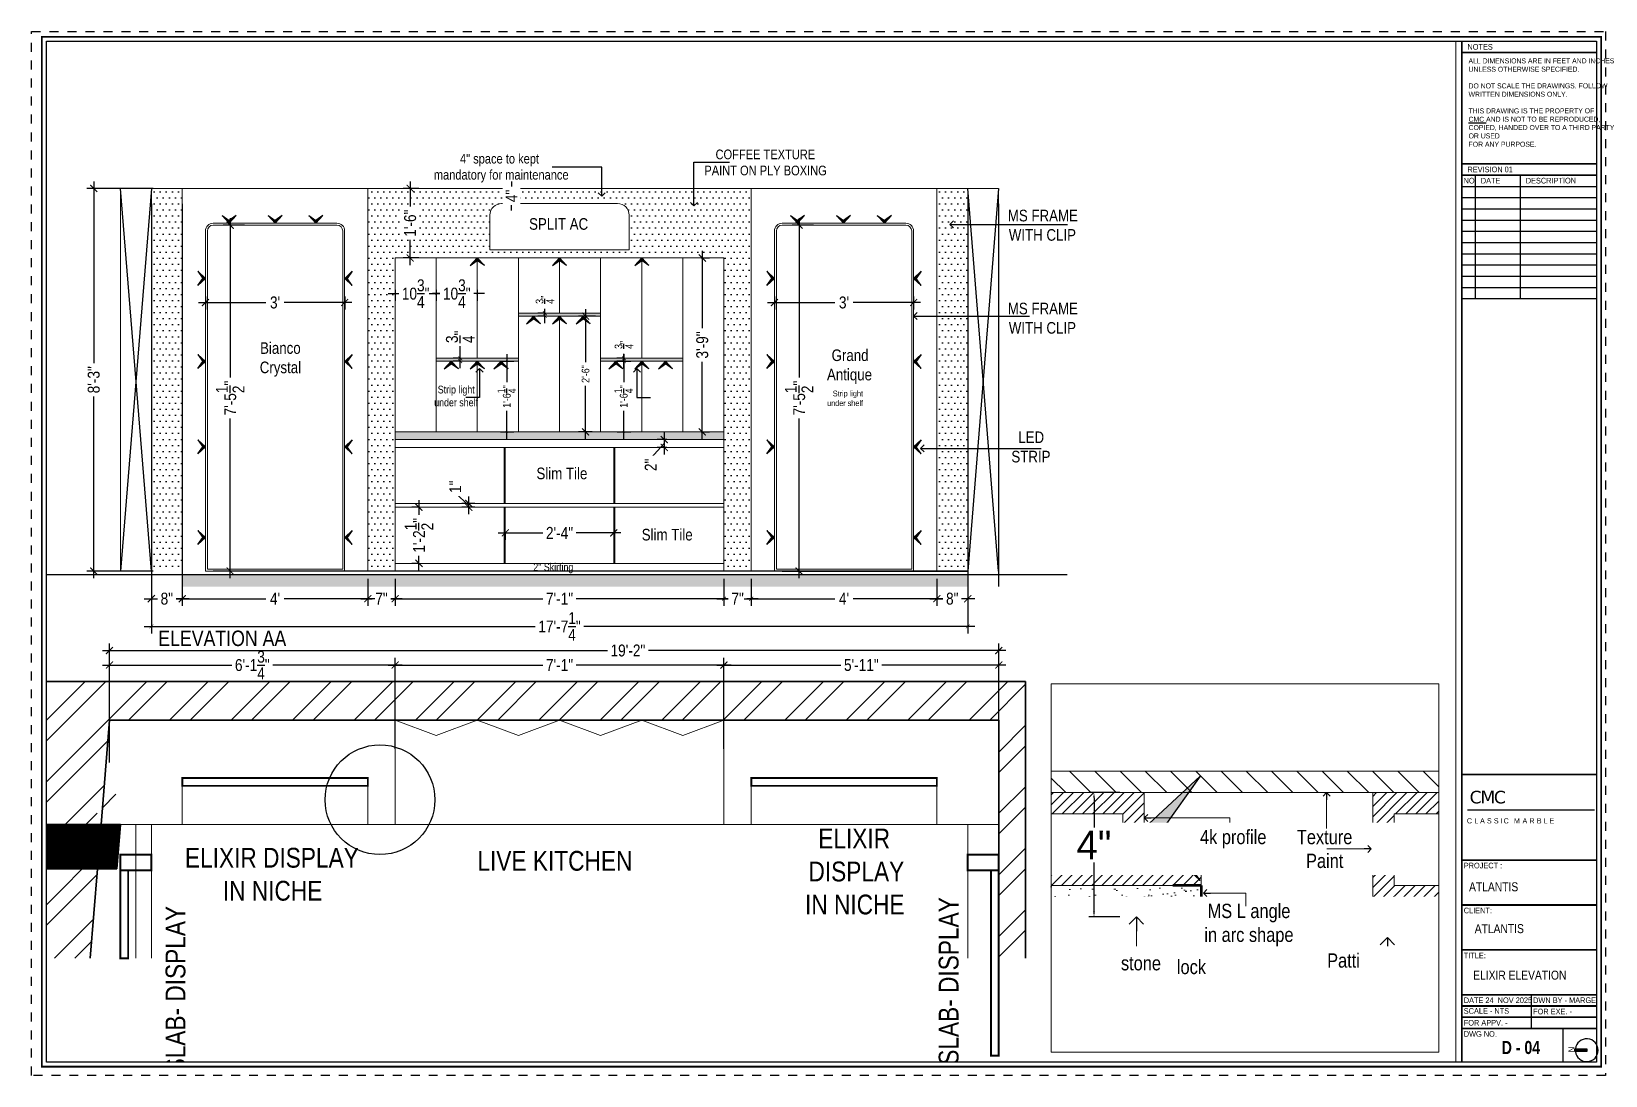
# Paper-space layout 'ELEVATION BB (3)' of a CAD drawing. Header units: inches. Extents: x -0.6 to 16.9, y -0.1 to 11.6.
# The model-space entities are those that its viewports show. They can reach past a viewport. Long polylines and large blocks are cut down to what shows.
import ezdxf
from ezdxf.lldxf.tags import DXFTag

# ---------------------------------------------------------------- set-up
doc = ezdxf.new("R2010")
doc.units = ezdxf.units.IN
doc.header["$LTSCALE"] = 0.05
doc.header["$MEASUREMENT"] = 0
doc.header["$PDMODE"] = 3
doc.header["$PDSIZE"] = -4
for name, pattern in [('A2-XREF-115_FURN$0$HIDDEN', [0.375, 0.25, -0.125]), ('ACAD_ISO03W100', [30, 12, -18]), ('CONTINOUS', [0]), ('DASHED2', [0.375, 0.25, -0.125])]:
    doc.linetypes.add(name, pattern=pattern)
doc.layers.get('Defpoints').update_dxf_attribs({"linetype": 'DASHED2'})
for name, color, linetype in [('Bathroom-kitchen', 4, 'Continuous'), ('Civil Dimension - Text', 7, 'Continuous'), ('Column', 6, 'Continuous'), ('Eleavtion', 11, 'Continuous'), ('Flooring Hatch', 251, 'Continuous'), ('Flooring Layout', 7, 'Continuous'), ('Furniture text & dimension', 7, 'Continuous'), ('Rk_Sheet format', 40, 'Continuous'), ('Rk_Sheet Format text', 8, 'Continuous'), ('Sheet format', 1, 'Continuous'), ('text', 4, 'Continuous')]:
    doc.layers.add(name, color=color, linetype=linetype)
for name, color, linetype, lineweight in [('FURNITURE', 1, 'Continuous', 18), ('hatch', 7, 'Continuous', 25), ('WALL', 7, 'Continuous', 35)]:
    doc.layers.add(name, color=color, linetype=linetype, lineweight=lineweight)
doc.layers.add('Nplot', color=3, linetype='Continuous', plot=False)
doc.styles.add('4MMOF3-8', font='ARIALN.TTF', dxfattribs={"height": 5.12})
doc.styles.add('9-128OF1-4', font='ARIALN.TTF', dxfattribs={"height": 3.0792})
doc.styles.get("Standard").update_dxf_attribs({"font": 'stylu.ttf', "height": 6})
doc.styles.add('W1', font='')
doc.styles.add('W2', font='ARIALN.TTF')
doc.styles.get('W1').set_extended_font_data('Arial Black', italic=True)
tags = doc.linetypes.add('A2-XREF-115_FURN$0$DASHED', pattern=[0.75, 0.5, -0.25]).pattern_tags.tags
tags[6:7] = [DXFTag(74, 4), DXFTag(75, 0), DXFTag(340, '0'), DXFTag(46, 1.0), DXFTag(50, 0.0), DXFTag(44, 0.0), DXFTag(45, 0.0)]
tags[4:5] = [DXFTag(74, 4), DXFTag(75, 0), DXFTag(340, '0'), DXFTag(46, 1.0), DXFTag(50, 0.0), DXFTag(44, 0.0), DXFTag(45, 0.0)]
doc.dimstyles.new('Annotative', dxfattribs={"dimtxt": 0.18, "dimasz": 0.18, "dimexe": 0.18, "dimexo": 0.0625, "dimgap": 0.09, "dimtad": 0, "dimtih": 1, "dimtoh": 1, "dimdec": 4, "dimzin": 0, "dimdsep": 46, "dimtxsty": 'Standard', "dimcen": 0.09, "dimadec": 0, "dimazin": 0, "dimtfac": 1, "dimtdec": 4, "dimtofl": 0, "dimtmove": 0, "dimatfit": 3, "dimfxl": 1, "dimtolj": 1, "dimtzin": 0, "dimarcsym": 0})
doc.dimstyles.new('DIM 1-4', dxfattribs={"dimtxt": 3.0792, "dimasz": 1.82, "dimexe": 1.82, "dimexo": 0, "dimgap": 0.09, "dimtad": 0, "dimzin": 0, "dimdsep": 46, "dimlunit": 4, "dimtxsty": '9-128OF1-4', "dimblk": 'ARCHTICK', "dimcen": 1.8125, "dimdle": 1.82, "dimclrd": 8, "dimclre": 8, "dimadec": 0, "dimazin": 0, "dimtfac": 1, "dimtofl": 0, "dimtmove": 0, "dimatfit": 3, "dimldrblk": 'OPEN90', "dimfxl": 1, "dimtolj": 1, "dimtzin": 0, "dimlwd": -1, "dimarcsym": 0})
pattern_1 = [(45, (-79942.68932, 22330.8716), (-0.1767766953, 0.1767766953), [])]
pattern_2 = [(0, (-542.059, 55.0894), (0.78125, 1.5625), [0, -1.5625])]

psp = doc.layouts.new('ELEVATION BB (3)')

# ---------------------------------------------------------------- texts
at = {"layer": 'Rk_Sheet Format text', "color": 0, "attachment_point": 1, "style": 'W2'}
for s, insert, char_height, width, rotation in [('NOTES', (15.352, 11.43), 0.0625, 1.42206, 0.0497), ('{\\C7;ALL DIMENSIONS ARE IN FEET AND INCHES UNLESS OTHERWISE SPECIFIED.\\P\\PDO NOT SCALE THE DRAWINGS. FOLLOW WRITTEN DIMENSIONS ONLY.\\P\\PTHIS DRAWING IS THE PROPERTY OF\\P\\LCMC \\lAND IS NOT TO BE REPRODUCED, COPIED, HANDED OVER TO A THIRD PARTY OR USED\\PFOR ANY PURPOSE.}', (15.364, 11.27), 0.05567, 1.4156, 0.0497), ('REVISION 01', (15.352, 10.065), 0.0625, 1.42206, 0.0497), ('NO.', (15.309, 9.94), 0.0625, 1.42206, 0.0497), ('DATE', (15.501, 9.94), 0.0625, 1.42206, 0.0497), ('DESCRIPTION', (16.001, 9.94), 0.0625, 1.42206, 0.0497), ('PROJECT :', (15.311, 2.314), 0.0625, 1.42206, 0.0497), ('ATLANTIS', (15.37, 2.096), 0.1, 1.4771, 0.0497), ('CLIENT:', (15.311, 1.814), 0.0625, 1.42206, 0.0497), ('ATLANTIS', (15.433, 1.63), 0.1, 1.4771, 0.0497), ('TITLE:', (15.311, 1.314), 0.0625, 1.42206, 0.0497), ('ELIXIR ELEVATION', (15.416, 1.112), 0.1, 1.31828, 0.0497), ('DATE 24  NOV 2025', (15.311, 0.814), 0.0625, 1.42206, 0.0497), ('DWN BY - MARGE', (16.083, 0.814), 0.0625, 1.42206, 0.0497), ('\\A1;SCALE - NTS', (15.311, 0.695), 0.0625, 1.42206, 0.0497), ('FOR APPV. - ', (15.311, 0.564), 0.0625, 1.42206, 0.0497), ('FOR EXE. - ', (16.083, 0.689), 0.0625, 1.42206, 0.0497), ('DWG NO.', (15.311, 0.439), 0.0625, 1.42206, 0.0497), ('{\\fImpact|b0|i0|c0|p34;D - 04}', (15.734, 0.33), 0.14598, 2.07599, 0.0497), ('N', (16.477, 0.204), 0.0664, 1.76285, 90.9184)]:
    psp.add_mtext(s, dxfattribs=dict(at, insert=insert, char_height=char_height, width=width, rotation=rotation))
at = {"layer": 'Rk_Sheet Format text', "color": 0, "attachment_point": 1}
for s, insert, char_height, width, style in [('{\\fVerdana|b0|i0|c0|p34;\\T0.9;\\C7;CMC}', (15.376, 3.115), 0.14009, 1.36276, 'W1'), ('{\\T1.45;\\C7;CLASSIC MARBLE}', (15.346, 2.81), 0.05781, 2.47777, 'W2')]:
    psp.add_mtext(s, dxfattribs=dict(at, insert=insert, char_height=char_height, width=width, style=style))

msp = doc.modelspace()

# ---------------------------------------------------------------- texts
at = {"layer": 'FURNITURE', "ltscale": 50, "insert": (-45715.89558, -11923.55707), "char_height": 2, "width": 105.1209635, "attachment_point": 4, "style": '4MMOF3-8'}
msp.add_mtext('{\\C32;\\c2648525;2" Skirting}', dxfattribs=at)
at = {"layer": 'text', "ltscale": 50, "width": 105.1209635, "style": '4MMOF3-8'}
for s, insert, char_height, attachment_point in [('\\pi39.81833;{\\C32;\\c2648525;COFFEE TEXTURE \\P\\pi36.92184;PAINT ON PLY BOXING}', (-45708.56847, -11818.59519), 2.5, 4), ('\\pi43.71191;{\\C32;\\c2648525;MS FRAME \\P\\pi43.97283;WITH CLIP}', (-45636.8741, -11834.84669), 3, 4), ('{\\C32;\\c2648525;SPLIT AC}', (-45716.97958, -11834.51339), 3, 4), ('\\pi43.71191;{\\C32;\\c2648525;MS FRAME \\P\\pi43.97283;WITH CLIP}', (-45636.8741, -11858.89806), 3, 4), ('\\pi47.49977;Bianco \\P\\pi47.42099;Crystal', (-45834.05971, -11869.54653), 3, 4), ('\\pi48.00523;Grand \\P\\pi46.80707;Antique', (-45686.73985, -11871.40578), 3, 4), ('\\pi47.84356;{\\C32;\\c2648525;Strip light \\P\\pi46.92133;under shelf}', (-45788.4482, -11879.01767), 2, 4), ('{\\C32;\\c2648525;Strip light \\Punder shelf}', (-45630.60986, -11879.60978), 1.5, 6), ('\\pi49.43565;{\\C32;\\c2648525;LED \\P\\pi47.65427;STRIP}', (-45639.89051, -11892.1987), 3, 4), ('{\\C32;\\c2648525;Slim Tile}', (-45715.08155, -11899.05213), 3, 4), ('{\\C32;\\c2648525;Slim Tile}', (-45687.84249, -11914.89746), 3, 4), (' ELEVATION AA', (-45814.16759, -11941.71877), 4, 4), ('\\pi43.54286;ELIXIR\\P\\pi39.38155; DISPLAY \\P\\pi40.12894;IN NICHE', (-45685.73405, -12002.05192), 5.12, 4), ('\\pi30.32376;ELIXIR DISPLAY \\P\\pi40.12894;IN NICHE', (-45836.32292, -12002.76492), 5.12, 4), ('LIVE KITCHEN', (-45730.3473, -11999.29274), 5.12, 4)]:
    msp.add_mtext(s, dxfattribs=dict(at, insert=insert, char_height=char_height, attachment_point=attachment_point))
at = {"layer": 'text', "ltscale": 50, "char_height": 5.12, "attachment_point": 4, "rotation": 90, "style": '4MMOF3-8'}
for insert in [(-45608.43065, -12088.20036), (-45808.40698, -12090.44568)]:
    msp.add_mtext_dynamic_manual_height_columns('ELIXIR FULL SLAB- DISPLAY', width=127.679357, gutter_width=15.396, heights=[0], dxfattribs=dict(at, insert=insert))

# ---------------------------------------------------------------- blocks, each defined once
blk = doc.blocks.new('adwawd')
at = {"layer": 'Flooring Hatch', "ltscale": 50, "true_color": 0xcd6928}
h = blk.add_hatch(color=32, dxfattribs=at)
h.dxf.hatch_style = 1
h.paths.add_polyline_path([(-77941.34, -7094.04), (-77946.01, -7099.05), (-77941.34, -7095.73), (-77936.68, -7099.05)])
at = {"layer": 'Civil Dimension - Text', "color": 2, "ltscale": 50}
for p, q in [((-77941.34, -7094.04), (-77946.01, -7099.05)), ((-77941.34, -7094.04), (-77936.68, -7099.05)), ((-77946.01, -7099.05), (-77941.34, -7095.73)), ((-77936.68, -7099.05), (-77941.34, -7095.73))]:
    blk.add_line(p, q, dxfattribs=at)
blk = doc.blocks.new('_ArchTick')
at = {"color": 0, "const_width": 0.15}
blk.add_lwpolyline([(-0.5, -0.5), (0.5, 0.5)], dxfattribs=at)
blk = doc.blocks.new('_Open90')
at = {"color": 0, "linetype": 'ByBlock', "lineweight": -2}
for p, q in [((-0.5, 0.5), (0, 0)), ((0, 0), (-1, 0)), ((0, 0), (-0.5, -0.5))]:
    blk.add_line(p, q, dxfattribs=at)
blk = doc.blocks.new('*D665')
at = {"layer": 'Bathroom-kitchen', "color": 0, "lineweight": -2, "ltscale": 50, "transparency": 16777216}
for p, q in [((-45801.543, -11693.275), (-45802.623, -11693.275)), ((-45802.443, -11693.455), (-45802.443, -11694.497)), ((-45802.443, -11697.448), (-45802.443, -11695.721)), ((-45801.543, -11697.628), (-45802.623, -11697.628))]:
    blk.add_line(p, q, dxfattribs=at)
at = {"layer": 'Bathroom-kitchen', "color": 0, "ltscale": 50, "transparency": 16777216}
for points in [[(-45802.473, -11693.455), (-45802.413, -11693.455), (-45802.443, -11693.275)], [(-45802.473, -11697.448), (-45802.413, -11697.448), (-45802.443, -11697.628)]]:
    blk.add_solid(points, dxfattribs=at)
at = {"layer": 'Defpoints', "color": 0, "ltscale": 50, "transparency": 16777216}
for p in [(-45801.481, -11693.275), (-45802.443, -11697.628), (-45801.481, -11697.628)]:
    blk.add_point(p, dxfattribs=at)
at = {"layer": 'Bathroom-kitchen', "color": 0, "ltscale": 50, "transparency": 16777216, "insert": (-45802.443, -11695.109), "char_height": 6, "attachment_point": 5}
blk.add_mtext('\\A1;{\\H0.16667x;\\C244;4"}', dxfattribs=at)
blk = doc.blocks.new('*D680')
at = {"layer": 'Civil Dimension - Text', "color": 8, "linetype": 'CONTINOUS', "ltscale": 50, "transparency": 16777216}
for p, q in [((-45736.097, -11904.091), (-45736.097, -11903.911)), ((-45732.596, -11907.295), (-45736.097, -11904.091)), ((-45732.596, -11909.615), (-45732.596, -11904.975))]:
    blk.add_line(p, q, dxfattribs=at)
at = {"layer": 'Civil Dimension - Text', "color": 8, "linetype": 'CONTINOUS', "lineweight": -2, "ltscale": 50, "transparency": 16777216}
for p, q in [((-45730.984, -11906.795), (-45734.416, -11906.795)), ((-45730.984, -11907.795), (-45734.416, -11907.795))]:
    blk.add_line(p, q, dxfattribs=at)
at = {"layer": 'Defpoints', "color": 0, "ltscale": 50, "transparency": 16777216}
for p in [(-45732.596, -11906.795), (-45730.984, -11906.795), (-45730.984, -11907.795)]:
    blk.add_point(p, dxfattribs=at)
at = {"layer": 'Civil Dimension - Text', "color": 8, "ltscale": 50, "transparency": 16777216, "xscale": 1.82, "yscale": 1.82, "zscale": 1.82}
for p, rotation in [((-45732.596, -11906.795), 90), ((-45732.596, -11907.795), 270)]:
    blk.add_blockref('_ArchTick', p, dxfattribs=dict(at, rotation=rotation))
at = {"layer": 'Civil Dimension - Text', "color": 0, "ltscale": 50, "transparency": 16777216, "insert": (-45736.097, -11902.486), "char_height": 3.0792, "attachment_point": 5, "rotation": 90, "style": '9-128OF1-4', "bg_fill": 3, "box_fill_scale": 1.25, "bg_fill_color": 256, "bg_fill_true_color": 13158600, "bg_fill_transparency": 0}
blk.add_mtext('\\A1;1"', dxfattribs=at)
blk = doc.blocks.new('*D681')
at = {"layer": 'Civil Dimension - Text', "color": 8, "linetype": 'CONTINOUS', "ltscale": 50, "transparency": 16777216}
for p, q in [((-45682.021, -11888.475), (-45682.021, -11894.115)), ((-45682.021, -11891.295), (-45685.522, -11895.073)), ((-45685.522, -11895.073), (-45685.522, -11895.253))]:
    blk.add_line(p, q, dxfattribs=at)
at = {"layer": 'Civil Dimension - Text', "color": 8, "linetype": 'CONTINOUS', "lineweight": -2, "ltscale": 50, "transparency": 16777216}
for p, q in [((-45681.374, -11890.295), (-45683.841, -11890.295)), ((-45681.374, -11892.295), (-45683.841, -11892.295))]:
    blk.add_line(p, q, dxfattribs=at)
at = {"layer": 'Defpoints', "color": 0, "ltscale": 50, "transparency": 16777216}
for p in [(-45681.374, -11890.295), (-45682.021, -11892.295), (-45681.374, -11892.295)]:
    blk.add_point(p, dxfattribs=at)
at = {"layer": 'Civil Dimension - Text', "color": 8, "ltscale": 50, "transparency": 16777216, "xscale": 1.82, "yscale": 1.82, "zscale": 1.82}
for p, rotation in [((-45682.021, -11890.295), 90), ((-45682.021, -11892.295), 270)]:
    blk.add_blockref('_ArchTick', p, dxfattribs=dict(at, rotation=rotation))
at = {"layer": 'Civil Dimension - Text', "color": 0, "ltscale": 50, "transparency": 16777216, "insert": (-45685.522, -11896.818), "char_height": 3.0792, "attachment_point": 5, "rotation": 90, "style": '9-128OF1-4', "bg_fill": 3, "box_fill_scale": 1.25, "bg_fill_color": 256, "bg_fill_true_color": 13158600, "bg_fill_transparency": 0}
blk.add_mtext('\\A1;2"', dxfattribs=at)
blk = doc.blocks.new('*D668')
at = {"layer": 'Defpoints', "color": 0, "ltscale": 50, "transparency": 16777216}
for p in [(-45724.412, -11869.995), (-45724.411, -11888.295), (-45722.749, -11888.295)]:
    blk.add_point(p, dxfattribs=at)
at = {"layer": 'Flooring Layout', "color": 8, "linetype": 'ACAD_ISO03W100', "ltscale": 50, "transparency": 16777216}
for p, q in [((-45722.749, -11868.175), (-45722.749, -11876.326)), ((-45722.749, -11890.115), (-45722.749, -11881.965))]:
    blk.add_line(p, q, dxfattribs=at)
at = {"layer": 'Flooring Layout', "color": 8, "linetype": 'ACAD_ISO03W100', "lineweight": -2, "ltscale": 50, "transparency": 16777216}
for p, q in [((-45724.412, -11869.995), (-45720.929, -11869.995)), ((-45724.411, -11888.295), (-45720.929, -11888.295))]:
    blk.add_line(p, q, dxfattribs=at)
at = {"layer": 'Flooring Layout', "color": 8, "ltscale": 50, "transparency": 16777216, "xscale": 0.5, "yscale": 0.5, "zscale": 0.5}
for p, rotation in [((-45722.749, -11869.995), 90), ((-45722.749, -11888.295), 270)]:
    blk.add_blockref('_ArchTick', p, dxfattribs=dict(at, rotation=rotation))
at = {"layer": 'Flooring Layout', "color": 0, "ltscale": 50, "transparency": 16777216, "insert": (-45722.749, -11879.145), "char_height": 3.0792, "attachment_point": 5, "rotation": 90, "style": '9-128OF1-4', "bg_fill": 3, "box_fill_scale": 1.25, "bg_fill_color": 256, "bg_fill_true_color": 13158600, "bg_fill_transparency": 0}
blk.add_mtext('\\A1;{\\H0.64952x;1\'-6{\\H1x;\\S1/4;}"}', dxfattribs=at)
blk = doc.blocks.new('*D682')
at = {"layer": 'Defpoints', "color": 0, "ltscale": 50, "transparency": 16777216}
for p in [(-45734.782, -11869.245), (-45734.782, -11869.245), (-45734.782, -11869.995)]:
    blk.add_point(p, dxfattribs=at)
at = {"layer": 'Flooring Layout', "color": 8, "linetype": 'ACAD_ISO03W100', "ltscale": 50, "transparency": 16777216}
for p, q in [((-45734.782, -11869.245), (-45734.782, -11865.294)), ((-45734.782, -11871.815), (-45734.782, -11869.245))]:
    blk.add_line(p, q, dxfattribs=at)
at = {"layer": 'Flooring Layout', "color": 8, "linetype": 'ACAD_ISO03W100', "lineweight": -2, "ltscale": 50, "transparency": 16777216}
for p, q in [((-45734.782, -11869.245), (-45736.602, -11869.245)), ((-45734.782, -11869.995), (-45736.602, -11869.995))]:
    blk.add_line(p, q, dxfattribs=at)
at = {"layer": 'Flooring Layout', "color": 8, "ltscale": 50, "transparency": 16777216}
for p, rotation in [((-45734.782, -11869.245), 90), ((-45734.782, -11869.995), 270)]:
    blk.add_blockref('_ArchTick', p, dxfattribs=dict(at, rotation=rotation))
at = {"layer": 'Flooring Layout', "color": 0, "ltscale": 50, "transparency": 16777216, "insert": (-45734.782, -11863.7), "char_height": 3.0792, "attachment_point": 5, "rotation": 90, "style": '9-128OF1-4', "bg_fill": 3, "box_fill_scale": 1.25, "bg_fill_color": 256, "bg_fill_true_color": 13158600, "bg_fill_transparency": 0}
blk.add_mtext('\\A1;{\\H1x;\\S3/4;}"', dxfattribs=at)
blk = doc.blocks.new('*D669')
at = {"layer": 'Defpoints', "color": 0, "ltscale": 50, "transparency": 16777216}
for p in [(-45692.444, -11869.245), (-45692.444, -11869.245), (-45692.444, -11869.995)]:
    blk.add_point(p, dxfattribs=at)
at = {"layer": 'Flooring Layout', "color": 8, "linetype": 'ACAD_ISO03W100', "ltscale": 50, "transparency": 16777216}
for p, q in [((-45692.444, -11869.245), (-45692.444, -11866.838)), ((-45692.444, -11871.815), (-45692.444, -11869.245))]:
    blk.add_line(p, q, dxfattribs=at)
at = {"layer": 'Flooring Layout', "color": 8, "linetype": 'ACAD_ISO03W100', "lineweight": -2, "ltscale": 50, "transparency": 16777216}
for p, q in [((-45692.444, -11869.245), (-45694.264, -11869.245)), ((-45692.444, -11869.995), (-45694.264, -11869.995))]:
    blk.add_line(p, q, dxfattribs=at)
at = {"layer": 'Flooring Layout', "color": 8, "ltscale": 50, "transparency": 16777216}
for p, rotation in [((-45692.444, -11869.245), 90), ((-45692.444, -11869.995), 270)]:
    blk.add_blockref('_ArchTick', p, dxfattribs=dict(at, rotation=rotation))
at = {"layer": 'Flooring Layout', "color": 0, "ltscale": 50, "transparency": 16777216, "insert": (-45692.444, -11865.771), "char_height": 3.0792, "attachment_point": 5, "rotation": 90, "style": '9-128OF1-4', "bg_fill": 3, "box_fill_scale": 1.25, "bg_fill_color": 256, "bg_fill_true_color": 13158600, "bg_fill_transparency": 0}
blk.add_mtext('\\A1;{\\H0.64952x;{\\H1x;\\S3/4;}"}', dxfattribs=at)
blk = doc.blocks.new('*D683')
at = {"layer": 'Defpoints', "color": 0, "ltscale": 50, "transparency": 16777216}
for p in [(-45751.638, -11851.504), (-45741.004, -11851.504), (-45751.638, -11852.517)]:
    blk.add_point(p, dxfattribs=at)
at = {"layer": 'Flooring Layout', "color": 8, "linetype": 'ACAD_ISO03W100', "lineweight": -2, "ltscale": 50, "transparency": 16777216}
for p, q in [((-45751.638, -11851.504), (-45751.638, -11854.337)), ((-45741.004, -11851.504), (-45741.004, -11854.337))]:
    blk.add_line(p, q, dxfattribs=at)
at = {"layer": 'Flooring Layout', "color": 8, "linetype": 'ACAD_ISO03W100', "ltscale": 50, "transparency": 16777216}
for p, q in [((-45753.458, -11852.517), (-45749.688, -11852.517)), ((-45739.184, -11852.517), (-45742.954, -11852.517))]:
    blk.add_line(p, q, dxfattribs=at)
at = {"layer": 'Flooring Layout', "color": 8, "ltscale": 50, "transparency": 16777216, "xscale": 0.5, "yscale": 0.5, "zscale": 0.5, "rotation": 180}
blk.add_blockref('_ArchTick', (-45751.638, -11852.517), dxfattribs=at)
at = {"layer": 'Flooring Layout', "color": 8, "ltscale": 50, "transparency": 16777216, "xscale": 0.5, "yscale": 0.5, "zscale": 0.5}
blk.add_blockref('_ArchTick', (-45741.004, -11852.517), dxfattribs=at)
at = {"layer": 'Flooring Layout', "color": 0, "ltscale": 50, "transparency": 16777216, "insert": (-45746.321, -11852.517), "char_height": 3.0792, "attachment_point": 5, "style": '9-128OF1-4', "bg_fill": 3, "box_fill_scale": 1.25, "bg_fill_color": 256, "bg_fill_true_color": 13158600, "bg_fill_transparency": 0}
blk.add_mtext('\\A1;10{\\H1x;\\S3/4;}"', dxfattribs=at)
blk = doc.blocks.new('*D670')
at = {"layer": 'Defpoints', "color": 0, "ltscale": 50, "transparency": 16777216}
for p in [(-45741.004, -11851.504), (-45730.37, -11851.504), (-45741.004, -11852.517)]:
    blk.add_point(p, dxfattribs=at)
at = {"layer": 'Flooring Layout', "color": 8, "linetype": 'ACAD_ISO03W100', "lineweight": -2, "ltscale": 50, "transparency": 16777216}
for p, q in [((-45741.004, -11851.504), (-45741.004, -11854.337)), ((-45730.37, -11851.504), (-45730.37, -11854.337))]:
    blk.add_line(p, q, dxfattribs=at)
at = {"layer": 'Flooring Layout', "color": 8, "linetype": 'ACAD_ISO03W100', "ltscale": 50, "transparency": 16777216}
for p, q in [((-45742.824, -11852.517), (-45739.054, -11852.517)), ((-45728.55, -11852.517), (-45732.321, -11852.517))]:
    blk.add_line(p, q, dxfattribs=at)
at = {"layer": 'Flooring Layout', "color": 8, "ltscale": 50, "transparency": 16777216, "xscale": 0.5, "yscale": 0.5, "zscale": 0.5, "rotation": 180}
blk.add_blockref('_ArchTick', (-45741.004, -11852.517), dxfattribs=at)
at = {"layer": 'Flooring Layout', "color": 8, "ltscale": 50, "transparency": 16777216, "xscale": 0.5, "yscale": 0.5, "zscale": 0.5}
blk.add_blockref('_ArchTick', (-45730.37, -11852.517), dxfattribs=at)
at = {"layer": 'Flooring Layout', "color": 0, "ltscale": 50, "transparency": 16777216, "insert": (-45735.687, -11852.517), "char_height": 3.0792, "attachment_point": 5, "style": '9-128OF1-4', "bg_fill": 3, "box_fill_scale": 1.25, "bg_fill_color": 256, "bg_fill_true_color": 13158600, "bg_fill_transparency": 0}
blk.add_mtext('\\A1;10{\\H1x;\\S3/4;}"', dxfattribs=at)
blk = doc.blocks.new('*D671')
at = {"layer": 'Defpoints', "color": 0, "ltscale": 50, "transparency": 16777216}
for p in [(-45699.787, -11858.334), (-45702.366, -11888.295), (-45700.704, -11888.295)]:
    blk.add_point(p, dxfattribs=at)
at = {"layer": 'Flooring Layout', "color": 8, "linetype": 'ACAD_ISO03W100', "ltscale": 50, "transparency": 16777216}
for p, q in [((-45702.366, -11856.514), (-45702.366, -11871.029)), ((-45702.366, -11890.115), (-45702.366, -11875.601))]:
    blk.add_line(p, q, dxfattribs=at)
at = {"layer": 'Flooring Layout', "color": 8, "linetype": 'ACAD_ISO03W100', "lineweight": -2, "ltscale": 50, "transparency": 16777216}
for p, q in [((-45699.787, -11858.334), (-45704.186, -11858.334)), ((-45700.704, -11888.295), (-45704.186, -11888.295))]:
    blk.add_line(p, q, dxfattribs=at)
at = {"layer": 'Flooring Layout', "color": 8, "ltscale": 50, "transparency": 16777216, "xscale": 1.82, "yscale": 1.82, "zscale": 1.82}
for p, rotation in [((-45702.366, -11858.334), 90), ((-45702.366, -11888.295), 270)]:
    blk.add_blockref('_ArchTick', p, dxfattribs=dict(at, rotation=rotation))
at = {"layer": 'Flooring Layout', "color": 0, "ltscale": 50, "transparency": 16777216, "insert": (-45702.366, -11873.315), "char_height": 3.0792, "attachment_point": 5, "rotation": 90, "style": '9-128OF1-4', "bg_fill": 3, "box_fill_scale": 1.25, "bg_fill_color": 256, "bg_fill_true_color": 13158600, "bg_fill_transparency": 0}
blk.add_mtext('\\A1;{\\H0.64952x;2\'-6"}', dxfattribs=at)
blk = doc.blocks.new('*D672')
at = {"layer": 'Defpoints', "color": 0, "ltscale": 50, "transparency": 16777216}
for p in [(-45712.885, -11857.584), (-45712.885, -11857.584), (-45712.885, -11858.334)]:
    blk.add_point(p, dxfattribs=at)
at = {"layer": 'Flooring Layout', "color": 8, "linetype": 'ACAD_ISO03W100', "ltscale": 50, "transparency": 16777216}
for p, q in [((-45712.885, -11857.584), (-45712.885, -11855.177)), ((-45712.885, -11860.154), (-45712.885, -11857.584))]:
    blk.add_line(p, q, dxfattribs=at)
at = {"layer": 'Flooring Layout', "color": 8, "linetype": 'ACAD_ISO03W100', "lineweight": -2, "ltscale": 50, "transparency": 16777216}
for p, q in [((-45712.885, -11857.584), (-45714.705, -11857.584)), ((-45712.885, -11858.334), (-45714.705, -11858.334))]:
    blk.add_line(p, q, dxfattribs=at)
at = {"layer": 'Flooring Layout', "color": 8, "ltscale": 50, "transparency": 16777216}
for p, rotation in [((-45712.885, -11857.584), 90), ((-45712.885, -11858.334), 270)]:
    blk.add_blockref('_ArchTick', p, dxfattribs=dict(at, rotation=rotation))
at = {"layer": 'Flooring Layout', "color": 0, "ltscale": 50, "transparency": 16777216, "insert": (-45712.885, -11854.11), "char_height": 3.0792, "attachment_point": 5, "rotation": 90, "style": '9-128OF1-4', "bg_fill": 3, "box_fill_scale": 1.25, "bg_fill_color": 256, "bg_fill_true_color": 13158600, "bg_fill_transparency": 0}
blk.add_mtext('\\A1;{\\H0.64952x;{\\H1x;\\S3/4;}"}', dxfattribs=at)
blk = doc.blocks.new('*D684')
at = {"layer": 'Defpoints', "color": 0, "ltscale": 50, "transparency": 16777216}
for p in [(-45751.638, -11926.268), (-45666.569, -11926.268), (-45666.569, -11931.444)]:
    blk.add_point(p, dxfattribs=at)
at = {"layer": 'Flooring Layout', "color": 8, "linetype": 'ACAD_ISO03W100', "lineweight": -2, "ltscale": 50, "transparency": 16777216}
for p, q in [((-45751.638, -11926.268), (-45751.638, -11933.264)), ((-45666.569, -11926.268), (-45666.569, -11933.264))]:
    blk.add_line(p, q, dxfattribs=at)
at = {"layer": 'Flooring Layout', "color": 8, "linetype": 'ACAD_ISO03W100', "ltscale": 50, "transparency": 16777216}
for p, q in [((-45753.458, -11931.444), (-45712.542, -11931.444)), ((-45664.749, -11931.444), (-45705.664, -11931.444))]:
    blk.add_line(p, q, dxfattribs=at)
at = {"layer": 'Flooring Layout', "color": 8, "ltscale": 50, "transparency": 16777216, "rotation": 180}
blk.add_blockref('_ArchTick', (-45751.638, -11931.444), dxfattribs=at)
at = {"layer": 'Flooring Layout', "color": 8, "ltscale": 50, "transparency": 16777216}
blk.add_blockref('_ArchTick', (-45666.569, -11931.444), dxfattribs=at)
at = {"layer": 'Flooring Layout', "color": 0, "ltscale": 50, "transparency": 16777216, "insert": (-45709.103, -11931.444), "char_height": 3.0792, "attachment_point": 5, "style": '9-128OF1-4', "bg_fill": 3, "box_fill_scale": 1.25, "bg_fill_color": 256, "bg_fill_true_color": 13158600, "bg_fill_transparency": 0}
blk.add_mtext('\\A1;7\'-1"', dxfattribs=at)
blk = doc.blocks.new('*D685')
at = {"layer": 'Defpoints', "color": 0, "ltscale": 50, "transparency": 16777216}
for p in [(-45758.682, -11926.268), (-45751.638, -11926.268), (-45758.682, -11931.444)]:
    blk.add_point(p, dxfattribs=at)
at = {"layer": 'Flooring Layout', "color": 8, "linetype": 'ACAD_ISO03W100', "lineweight": -2, "ltscale": 50, "transparency": 16777216}
for p, q in [((-45758.682, -11926.268), (-45758.682, -11933.264)), ((-45751.638, -11926.268), (-45751.638, -11933.264))]:
    blk.add_line(p, q, dxfattribs=at)
at = {"layer": 'Flooring Layout', "color": 8, "linetype": 'ACAD_ISO03W100', "ltscale": 50, "transparency": 16777216}
for p, q in [((-45760.502, -11931.444), (-45756.693, -11931.444)), ((-45749.818, -11931.444), (-45753.627, -11931.444))]:
    blk.add_line(p, q, dxfattribs=at)
at = {"layer": 'Flooring Layout', "color": 8, "ltscale": 50, "transparency": 16777216, "xscale": 1.82, "yscale": 1.82, "zscale": 1.82, "rotation": 180}
blk.add_blockref('_ArchTick', (-45758.682, -11931.444), dxfattribs=at)
at = {"layer": 'Flooring Layout', "color": 8, "ltscale": 50, "transparency": 16777216, "xscale": 1.82, "yscale": 1.82, "zscale": 1.82}
blk.add_blockref('_ArchTick', (-45751.638, -11931.444), dxfattribs=at)
at = {"layer": 'Flooring Layout', "color": 0, "ltscale": 50, "transparency": 16777216, "insert": (-45755.16, -11931.444), "char_height": 3.0792, "attachment_point": 5, "style": '9-128OF1-4', "bg_fill": 3, "box_fill_scale": 1.25, "bg_fill_color": 256, "bg_fill_true_color": 13158600, "bg_fill_transparency": 0}
blk.add_mtext('\\A1;7"', dxfattribs=at)
blk = doc.blocks.new('*D686')
at = {"layer": 'Defpoints', "color": 0, "ltscale": 50, "transparency": 16777216}
for p in [(-45806.681, -11926.268), (-45758.682, -11926.268), (-45806.681, -11931.444)]:
    blk.add_point(p, dxfattribs=at)
at = {"layer": 'Flooring Layout', "color": 8, "linetype": 'ACAD_ISO03W100', "lineweight": -2, "ltscale": 50, "transparency": 16777216}
for p, q in [((-45806.681, -11926.268), (-45806.681, -11933.264)), ((-45758.682, -11926.268), (-45758.682, -11933.264))]:
    blk.add_line(p, q, dxfattribs=at)
at = {"layer": 'Flooring Layout', "color": 8, "linetype": 'ACAD_ISO03W100', "ltscale": 50, "transparency": 16777216}
for p, q in [((-45808.501, -11931.444), (-45783.983, -11931.444)), ((-45756.862, -11931.444), (-45781.379, -11931.444))]:
    blk.add_line(p, q, dxfattribs=at)
at = {"layer": 'Flooring Layout', "color": 8, "ltscale": 50, "transparency": 16777216, "xscale": 1.82, "yscale": 1.82, "zscale": 1.82, "rotation": 180}
blk.add_blockref('_ArchTick', (-45806.681, -11931.444), dxfattribs=at)
at = {"layer": 'Flooring Layout', "color": 8, "ltscale": 50, "transparency": 16777216, "xscale": 1.82, "yscale": 1.82, "zscale": 1.82}
blk.add_blockref('_ArchTick', (-45758.682, -11931.444), dxfattribs=at)
at = {"layer": 'Flooring Layout', "color": 0, "ltscale": 50, "transparency": 16777216, "insert": (-45782.681, -11931.444), "char_height": 3.0792, "attachment_point": 5, "style": '9-128OF1-4', "bg_fill": 3, "box_fill_scale": 1.25, "bg_fill_color": 256, "bg_fill_true_color": 13158600, "bg_fill_transparency": 0}
blk.add_mtext("\\A1;4'", dxfattribs=at)
blk = doc.blocks.new('*D687')
at = {"layer": 'Defpoints', "color": 0, "ltscale": 50, "transparency": 16777216}
for p in [(-45814.681, -11926.268), (-45806.681, -11926.268), (-45814.681, -11931.444)]:
    blk.add_point(p, dxfattribs=at)
at = {"layer": 'Flooring Layout', "color": 8, "linetype": 'ACAD_ISO03W100', "lineweight": -2, "ltscale": 50, "transparency": 16777216}
for p, q in [((-45814.681, -11926.268), (-45814.681, -11933.264)), ((-45806.681, -11926.268), (-45806.681, -11933.264))]:
    blk.add_line(p, q, dxfattribs=at)
at = {"layer": 'Flooring Layout', "color": 8, "linetype": 'ACAD_ISO03W100', "ltscale": 50, "transparency": 16777216}
for p, q in [((-45816.501, -11931.444), (-45812.224, -11931.444)), ((-45804.861, -11931.444), (-45809.137, -11931.444))]:
    blk.add_line(p, q, dxfattribs=at)
at = {"layer": 'Flooring Layout', "color": 8, "ltscale": 50, "transparency": 16777216, "xscale": 1.82, "yscale": 1.82, "zscale": 1.82, "rotation": 180}
blk.add_blockref('_ArchTick', (-45814.681, -11931.444), dxfattribs=at)
at = {"layer": 'Flooring Layout', "color": 8, "ltscale": 50, "transparency": 16777216, "xscale": 1.82, "yscale": 1.82, "zscale": 1.82}
blk.add_blockref('_ArchTick', (-45806.681, -11931.444), dxfattribs=at)
at = {"layer": 'Flooring Layout', "color": 0, "ltscale": 50, "transparency": 16777216, "insert": (-45810.681, -11931.444), "char_height": 3.0792, "attachment_point": 5, "style": '9-128OF1-4', "bg_fill": 3, "box_fill_scale": 1.25, "bg_fill_color": 256, "bg_fill_true_color": 13158600, "bg_fill_transparency": 0}
blk.add_mtext('\\A1;8"', dxfattribs=at)
blk = doc.blocks.new('*D688')
at = {"layer": 'Defpoints', "color": 0, "ltscale": 50, "transparency": 16777216}
for p in [(-45666.569, -11926.268), (-45659.525, -11926.268), (-45659.525, -11931.444)]:
    blk.add_point(p, dxfattribs=at)
at = {"layer": 'Flooring Layout', "color": 8, "linetype": 'ACAD_ISO03W100', "lineweight": -2, "ltscale": 50, "transparency": 16777216}
for p, q in [((-45666.569, -11926.268), (-45666.569, -11933.264)), ((-45659.525, -11926.268), (-45659.525, -11933.264))]:
    blk.add_line(p, q, dxfattribs=at)
at = {"layer": 'Flooring Layout', "color": 8, "linetype": 'ACAD_ISO03W100', "ltscale": 50, "transparency": 16777216}
for p, q in [((-45668.389, -11931.444), (-45664.58, -11931.444)), ((-45657.705, -11931.444), (-45661.514, -11931.444))]:
    blk.add_line(p, q, dxfattribs=at)
at = {"layer": 'Flooring Layout', "color": 8, "ltscale": 50, "transparency": 16777216, "rotation": 180}
blk.add_blockref('_ArchTick', (-45666.569, -11931.444), dxfattribs=at)
at = {"layer": 'Flooring Layout', "color": 8, "ltscale": 50, "transparency": 16777216}
blk.add_blockref('_ArchTick', (-45659.525, -11931.444), dxfattribs=at)
at = {"layer": 'Flooring Layout', "color": 0, "ltscale": 50, "transparency": 16777216, "insert": (-45663.047, -11931.444), "char_height": 3.0792, "attachment_point": 5, "style": '9-128OF1-4', "bg_fill": 3, "box_fill_scale": 1.25, "bg_fill_color": 256, "bg_fill_true_color": 13158600, "bg_fill_transparency": 0}
blk.add_mtext('\\A1;7"', dxfattribs=at)
blk = doc.blocks.new('*D689')
at = {"layer": 'Defpoints', "color": 0, "ltscale": 50, "transparency": 16777216}
for p in [(-45659.525, -11926.268), (-45611.526, -11926.268), (-45611.526, -11931.444)]:
    blk.add_point(p, dxfattribs=at)
at = {"layer": 'Flooring Layout', "color": 8, "linetype": 'ACAD_ISO03W100', "lineweight": -2, "ltscale": 50, "transparency": 16777216}
for p, q in [((-45659.525, -11926.268), (-45659.525, -11933.264)), ((-45611.526, -11926.268), (-45611.526, -11933.264))]:
    blk.add_line(p, q, dxfattribs=at)
at = {"layer": 'Flooring Layout', "color": 8, "linetype": 'ACAD_ISO03W100', "ltscale": 50, "transparency": 16777216}
for p, q in [((-45661.345, -11931.444), (-45636.827, -11931.444)), ((-45609.706, -11931.444), (-45634.224, -11931.444))]:
    blk.add_line(p, q, dxfattribs=at)
at = {"layer": 'Flooring Layout', "color": 8, "ltscale": 50, "transparency": 16777216, "rotation": 180}
blk.add_blockref('_ArchTick', (-45659.525, -11931.444), dxfattribs=at)
at = {"layer": 'Flooring Layout', "color": 8, "ltscale": 50, "transparency": 16777216}
blk.add_blockref('_ArchTick', (-45611.526, -11931.444), dxfattribs=at)
at = {"layer": 'Flooring Layout', "color": 0, "ltscale": 50, "transparency": 16777216, "insert": (-45635.526, -11931.444), "char_height": 3.0792, "attachment_point": 5, "style": '9-128OF1-4', "bg_fill": 3, "box_fill_scale": 1.25, "bg_fill_color": 256, "bg_fill_true_color": 13158600, "bg_fill_transparency": 0}
blk.add_mtext("\\A1;4'", dxfattribs=at)
blk = doc.blocks.new('*D690')
at = {"layer": 'Defpoints', "color": 0, "ltscale": 50, "transparency": 16777216}
for p in [(-45611.526, -11926.268), (-45603.526, -11926.268), (-45603.526, -11931.444)]:
    blk.add_point(p, dxfattribs=at)
at = {"layer": 'Flooring Layout', "color": 8, "linetype": 'ACAD_ISO03W100', "lineweight": -2, "ltscale": 50, "transparency": 16777216}
for p, q in [((-45611.526, -11926.268), (-45611.526, -11933.264)), ((-45603.526, -11926.268), (-45603.526, -11933.264))]:
    blk.add_line(p, q, dxfattribs=at)
at = {"layer": 'Flooring Layout', "color": 8, "linetype": 'ACAD_ISO03W100', "ltscale": 50, "transparency": 16777216}
for p, q in [((-45613.346, -11931.444), (-45609.069, -11931.444)), ((-45601.706, -11931.444), (-45605.982, -11931.444))]:
    blk.add_line(p, q, dxfattribs=at)
at = {"layer": 'Flooring Layout', "color": 8, "ltscale": 50, "transparency": 16777216, "xscale": 1.82, "yscale": 1.82, "zscale": 1.82, "rotation": 180}
blk.add_blockref('_ArchTick', (-45611.526, -11931.444), dxfattribs=at)
at = {"layer": 'Flooring Layout', "color": 8, "ltscale": 50, "transparency": 16777216, "xscale": 1.82, "yscale": 1.82, "zscale": 1.82}
blk.add_blockref('_ArchTick', (-45603.526, -11931.444), dxfattribs=at)
at = {"layer": 'Flooring Layout', "color": 0, "ltscale": 50, "transparency": 16777216, "insert": (-45607.526, -11931.444), "char_height": 3.0792, "attachment_point": 5, "style": '9-128OF1-4', "bg_fill": 3, "box_fill_scale": 1.25, "bg_fill_color": 256, "bg_fill_true_color": 13158600, "bg_fill_transparency": 0}
blk.add_mtext('\\A1;8"', dxfattribs=at)
blk = doc.blocks.new('*D673')
at = {"layer": 'Defpoints', "color": 0, "linetype": 'CONTINOUS', "ltscale": 50, "transparency": 16777216}
for p in [(-45814.681, -11933.18), (-45603.526, -11933.18), (-45603.526, -11938.63)]:
    blk.add_point(p, dxfattribs=at)
at = {"layer": 'Flooring Layout', "color": 8, "linetype": 'Continuous', "lineweight": -2, "ltscale": 50, "transparency": 16777216}
for p, q in [((-45814.681, -11933.18), (-45814.681, -11940.45)), ((-45603.526, -11933.18), (-45603.526, -11940.45))]:
    blk.add_line(p, q, dxfattribs=at)
at = {"layer": 'Flooring Layout', "color": 8, "linetype": 'CONTINOUS', "ltscale": 50, "transparency": 16777216}
for p, q in [((-45816.501, -11938.63), (-45714.376, -11938.63)), ((-45601.706, -11938.63), (-45703.831, -11938.63))]:
    blk.add_line(p, q, dxfattribs=at)
at = {"layer": 'Flooring Layout', "color": 8, "linetype": 'CONTINOUS', "ltscale": 50, "transparency": 16777216, "rotation": 180}
blk.add_blockref('_ArchTick', (-45814.681, -11938.63), dxfattribs=at)
at = {"layer": 'Flooring Layout', "color": 8, "linetype": 'CONTINOUS', "ltscale": 50, "transparency": 16777216}
blk.add_blockref('_ArchTick', (-45603.526, -11938.63), dxfattribs=at)
at = {"layer": 'Flooring Layout', "color": 0, "linetype": 'CONTINOUS', "ltscale": 50, "transparency": 16777216, "insert": (-45709.103, -11938.63), "char_height": 3.0792, "attachment_point": 5, "style": '9-128OF1-4', "bg_fill": 3, "box_fill_scale": 1.25, "bg_fill_color": 256, "bg_fill_true_color": 13158600, "bg_fill_transparency": 0}
blk.add_mtext('\\A1;17\'-7{\\H1x;\\S1/4;}"', dxfattribs=at)
blk = doc.blocks.new('*D674')
at = {"layer": 'Defpoints', "color": 0, "ltscale": 50, "transparency": 16777216}
for p in [(-45790.553, -11834.795), (-45794.289, -11924.295), (-45791.811, -11924.295)]:
    blk.add_point(p, dxfattribs=at)
at = {"layer": 'Flooring Layout', "color": 8, "linetype": 'ACAD_ISO03W100', "ltscale": 50, "transparency": 16777216}
for p, q in [((-45794.289, -11832.975), (-45794.289, -11875.181)), ((-45794.289, -11926.115), (-45794.289, -11883.91))]:
    blk.add_line(p, q, dxfattribs=at)
at = {"layer": 'Flooring Layout', "color": 8, "linetype": 'ACAD_ISO03W100', "lineweight": -2, "ltscale": 50, "transparency": 16777216}
for p, q in [((-45790.553, -11834.795), (-45796.109, -11834.795)), ((-45791.811, -11924.295), (-45796.109, -11924.295))]:
    blk.add_line(p, q, dxfattribs=at)
at = {"layer": 'Flooring Layout', "color": 8, "ltscale": 50, "transparency": 16777216, "xscale": 1.82, "yscale": 1.82, "zscale": 1.82}
for p, rotation in [((-45794.289, -11834.795), 90), ((-45794.289, -11924.295), 270)]:
    blk.add_blockref('_ArchTick', p, dxfattribs=dict(at, rotation=rotation))
at = {"layer": 'Flooring Layout', "color": 0, "ltscale": 50, "transparency": 16777216, "insert": (-45794.289, -11879.545), "char_height": 3.0792, "attachment_point": 5, "rotation": 90, "style": '9-128OF1-4', "bg_fill": 3, "box_fill_scale": 1.25, "bg_fill_color": 256, "bg_fill_true_color": 13158600, "bg_fill_transparency": 0}
blk.add_mtext('\\A1;7\'-5{\\H1x;\\S1/2;}"', dxfattribs=at)
blk = doc.blocks.new('*D675')
at = {"layer": 'Defpoints', "color": 0, "ltscale": 50, "transparency": 16777216}
for p in [(-45800.681, -11853.226), (-45764.681, -11853.226), (-45764.681, -11854.82)]:
    blk.add_point(p, dxfattribs=at)
at = {"layer": 'Flooring Layout', "color": 8, "linetype": 'ACAD_ISO03W100', "lineweight": -2, "ltscale": 50, "transparency": 16777216}
for p, q in [((-45800.681, -11853.226), (-45800.681, -11856.64)), ((-45764.681, -11853.226), (-45764.681, -11856.64))]:
    blk.add_line(p, q, dxfattribs=at)
at = {"layer": 'Flooring Layout', "color": 8, "linetype": 'ACAD_ISO03W100', "ltscale": 50, "transparency": 16777216}
for p, q in [((-45802.501, -11854.82), (-45783.933, -11854.82)), ((-45762.861, -11854.82), (-45781.43, -11854.82))]:
    blk.add_line(p, q, dxfattribs=at)
at = {"layer": 'Flooring Layout', "color": 8, "ltscale": 50, "transparency": 16777216, "xscale": 1.82, "yscale": 1.82, "zscale": 1.82, "rotation": 180}
blk.add_blockref('_ArchTick', (-45800.681, -11854.82), dxfattribs=at)
at = {"layer": 'Flooring Layout', "color": 8, "ltscale": 50, "transparency": 16777216, "xscale": 1.82, "yscale": 1.82, "zscale": 1.82}
blk.add_blockref('_ArchTick', (-45764.681, -11854.82), dxfattribs=at)
at = {"layer": 'Flooring Layout', "color": 0, "ltscale": 50, "transparency": 16777216, "insert": (-45782.681, -11854.82), "char_height": 3.0792, "attachment_point": 5, "style": '9-128OF1-4', "bg_fill": 3, "box_fill_scale": 1.25, "bg_fill_color": 256, "bg_fill_true_color": 13158600, "bg_fill_transparency": 0}
blk.add_mtext("\\A1;3'", dxfattribs=at)
blk = doc.blocks.new('*D676')
at = {"layer": 'Defpoints', "color": 0, "ltscale": 50, "transparency": 16777216}
for p in [(-45643.397, -11834.795), (-45647.134, -11924.295), (-45644.655, -11924.295)]:
    blk.add_point(p, dxfattribs=at)
at = {"layer": 'Flooring Layout', "color": 8, "linetype": 'ACAD_ISO03W100', "ltscale": 50, "transparency": 16777216}
for p, q in [((-45647.134, -11832.975), (-45647.134, -11875.181)), ((-45647.134, -11926.115), (-45647.134, -11883.91))]:
    blk.add_line(p, q, dxfattribs=at)
at = {"layer": 'Flooring Layout', "color": 8, "linetype": 'ACAD_ISO03W100', "lineweight": -2, "ltscale": 50, "transparency": 16777216}
for p, q in [((-45643.397, -11834.795), (-45648.954, -11834.795)), ((-45644.655, -11924.295), (-45648.954, -11924.295))]:
    blk.add_line(p, q, dxfattribs=at)
at = {"layer": 'Flooring Layout', "color": 8, "ltscale": 50, "transparency": 16777216, "xscale": 1.82, "yscale": 1.82, "zscale": 1.82}
for p, rotation in [((-45647.134, -11834.795), 90), ((-45647.134, -11924.295), 270)]:
    blk.add_blockref('_ArchTick', p, dxfattribs=dict(at, rotation=rotation))
at = {"layer": 'Flooring Layout', "color": 0, "ltscale": 50, "transparency": 16777216, "insert": (-45647.134, -11879.545), "char_height": 3.0792, "attachment_point": 5, "rotation": 90, "style": '9-128OF1-4', "bg_fill": 3, "box_fill_scale": 1.25, "bg_fill_color": 256, "bg_fill_true_color": 13158600, "bg_fill_transparency": 0}
blk.add_mtext('\\A1;7\'-5{\\H1x;\\S1/2;}"', dxfattribs=at)
blk = doc.blocks.new('*D677')
at = {"layer": 'Defpoints', "color": 0, "ltscale": 50, "transparency": 16777216}
for p in [(-45653.526, -11853.226), (-45617.526, -11853.226), (-45617.526, -11854.82)]:
    blk.add_point(p, dxfattribs=at)
at = {"layer": 'Flooring Layout', "color": 8, "linetype": 'ACAD_ISO03W100', "lineweight": -2, "ltscale": 50, "transparency": 16777216}
for p, q in [((-45653.526, -11853.226), (-45653.526, -11856.64)), ((-45617.526, -11853.226), (-45617.526, -11856.64))]:
    blk.add_line(p, q, dxfattribs=at)
at = {"layer": 'Flooring Layout', "color": 8, "linetype": 'ACAD_ISO03W100', "ltscale": 50, "transparency": 16777216}
for p, q in [((-45655.346, -11854.82), (-45636.777, -11854.82)), ((-45615.706, -11854.82), (-45634.274, -11854.82))]:
    blk.add_line(p, q, dxfattribs=at)
at = {"layer": 'Flooring Layout', "color": 8, "ltscale": 50, "transparency": 16777216, "xscale": 1.82, "yscale": 1.82, "zscale": 1.82, "rotation": 180}
blk.add_blockref('_ArchTick', (-45653.526, -11854.82), dxfattribs=at)
at = {"layer": 'Flooring Layout', "color": 8, "ltscale": 50, "transparency": 16777216, "xscale": 1.82, "yscale": 1.82, "zscale": 1.82}
blk.add_blockref('_ArchTick', (-45617.526, -11854.82), dxfattribs=at)
at = {"layer": 'Flooring Layout', "color": 0, "ltscale": 50, "transparency": 16777216, "insert": (-45635.526, -11854.82), "char_height": 3.0792, "attachment_point": 5, "style": '9-128OF1-4', "bg_fill": 3, "box_fill_scale": 1.25, "bg_fill_color": 256, "bg_fill_true_color": 13158600, "bg_fill_transparency": 0}
blk.add_mtext("\\A1;3'", dxfattribs=at)
blk = doc.blocks.new('*D691')
at = {"layer": 'Flooring Layout', "color": 8, "linetype": 'ACAD_ISO03W100', "ltscale": 50, "transparency": 16777216}
for p, q in [((-45721.532, -11823.475), (-45721.532, -11825.651)), ((-45721.532, -11831.014), (-45721.532, -11828.839))]:
    blk.add_line(p, q, dxfattribs=at)
at = {"layer": 'Flooring Layout', "color": 8, "linetype": 'ACAD_ISO03W100', "lineweight": -2, "ltscale": 50, "transparency": 16777216}
for p, q in [((-45720.806, -11825.295), (-45723.352, -11825.295)), ((-45720.806, -11829.194), (-45723.352, -11829.194))]:
    blk.add_line(p, q, dxfattribs=at)
at = {"layer": 'Flooring Layout', "color": 8, "ltscale": 50, "transparency": 16777216, "xscale": 0.5, "yscale": 0.5, "zscale": 0.5}
for p, rotation in [((-45721.532, -11825.295), 90), ((-45721.532, -11829.194), 270)]:
    blk.add_blockref('_ArchTick', p, dxfattribs=dict(at, rotation=rotation))
at = {"layer": 'Flooring Layout', "color": 0, "ltscale": 50, "transparency": 16777216, "insert": (-45721.532, -11827.245), "char_height": 3.0792, "attachment_point": 5, "rotation": 90, "style": '9-128OF1-4', "bg_fill": 3, "box_fill_scale": 1.25, "bg_fill_color": 256, "bg_fill_true_color": 13158600, "bg_fill_transparency": 0}
blk.add_mtext('\\A1;4"', dxfattribs=at)
at = {"layer": 'Defpoints', "color": 0, "ltscale": 50, "transparency": 16777216}
for p in [(-45720.806, -11825.295), (-45721.532, -11829.194), (-45720.806, -11829.194)]:
    blk.add_point(p, dxfattribs=at)
blk = doc.blocks.new('*D678')
at = {"layer": 'Defpoints', "color": 0, "ltscale": 50, "transparency": 16777216}
for p in [(-45814.204, -11825.295), (-45829.579, -11924.295), (-45814.204, -11924.295)]:
    blk.add_point(p, dxfattribs=at)
at = {"layer": 'Flooring Layout', "color": 8, "linetype": 'ACAD_ISO03W100', "ltscale": 50, "transparency": 16777216}
for p, q in [((-45829.579, -11823.475), (-45829.579, -11871.346)), ((-45829.579, -11926.115), (-45829.579, -11878.245))]:
    blk.add_line(p, q, dxfattribs=at)
at = {"layer": 'Flooring Layout', "color": 8, "linetype": 'ACAD_ISO03W100', "lineweight": -2, "ltscale": 50, "transparency": 16777216}
for p, q in [((-45814.204, -11825.295), (-45831.399, -11825.295)), ((-45814.204, -11924.295), (-45831.399, -11924.295))]:
    blk.add_line(p, q, dxfattribs=at)
at = {"layer": 'Flooring Layout', "color": 8, "ltscale": 50, "transparency": 16777216, "xscale": 1.82, "yscale": 1.82, "zscale": 1.82}
for p, rotation in [((-45829.579, -11825.295), 90), ((-45829.579, -11924.295), 270)]:
    blk.add_blockref('_ArchTick', p, dxfattribs=dict(at, rotation=rotation))
at = {"layer": 'Flooring Layout', "color": 0, "ltscale": 50, "transparency": 16777216, "insert": (-45829.579, -11874.795), "char_height": 3.0792, "attachment_point": 5, "rotation": 90, "style": '9-128OF1-4', "bg_fill": 3, "box_fill_scale": 1.25, "bg_fill_color": 256, "bg_fill_true_color": 13158600, "bg_fill_transparency": 0}
blk.add_mtext('\\A1;8\'-3"', dxfattribs=at)
blk = doc.blocks.new('*D679')
at = {"layer": 'Defpoints', "color": 0, "ltscale": 50, "transparency": 16777216}
for p in [(-45723.132, -11914.427), (-45695.075, -11914.427), (-45695.075, -11914.427)]:
    blk.add_point(p, dxfattribs=at)
at = {"layer": 'Flooring Layout', "color": 8, "linetype": 'ACAD_ISO03W100', "ltscale": 50, "transparency": 16777216}
for p, q in [((-45724.952, -11914.427), (-45712.574, -11914.427)), ((-45693.255, -11914.427), (-45705.633, -11914.427))]:
    blk.add_line(p, q, dxfattribs=at)
at = {"layer": 'Flooring Layout', "color": 8, "linetype": 'ACAD_ISO03W100', "lineweight": -2, "ltscale": 50, "transparency": 16777216}
for p, q in [((-45723.132, -11914.427), (-45723.132, -11916.247)), ((-45695.075, -11914.427), (-45695.075, -11916.247))]:
    blk.add_line(p, q, dxfattribs=at)
at = {"layer": 'Flooring Layout', "color": 8, "ltscale": 50, "transparency": 16777216, "xscale": 1.82, "yscale": 1.82, "zscale": 1.82, "rotation": 180}
blk.add_blockref('_ArchTick', (-45723.132, -11914.427), dxfattribs=at)
at = {"layer": 'Flooring Layout', "color": 8, "ltscale": 50, "transparency": 16777216, "xscale": 1.82, "yscale": 1.82, "zscale": 1.82}
blk.add_blockref('_ArchTick', (-45695.075, -11914.427), dxfattribs=at)
at = {"layer": 'Flooring Layout', "color": 0, "ltscale": 50, "transparency": 16777216, "insert": (-45709.103, -11914.427), "char_height": 3.0792, "attachment_point": 5, "style": '9-128OF1-4', "bg_fill": 3, "box_fill_scale": 1.25, "bg_fill_color": 256, "bg_fill_true_color": 13158600, "bg_fill_transparency": 0}
blk.add_mtext('\\A1;2\'-4"', dxfattribs=at)
blk = doc.blocks.new('*D738')
at = {"layer": 'Defpoints', "color": 0, "ltscale": 50, "transparency": 16777216}
for p in [(-45747.74, -11825.295), (-45745.492, -11825.295), (-45745.492, -11843.295)]:
    blk.add_point(p, dxfattribs=at)
at = {"layer": 'Flooring Layout', "color": 8, "linetype": 'ACAD_ISO03W100', "ltscale": 50, "transparency": 16777216}
for p, q in [((-45747.74, -11823.475), (-45747.74, -11830.964)), ((-45747.74, -11845.115), (-45747.74, -11837.626))]:
    blk.add_line(p, q, dxfattribs=at)
at = {"layer": 'Flooring Layout', "color": 8, "linetype": 'ACAD_ISO03W100', "lineweight": -2, "ltscale": 50, "transparency": 16777216}
for p, q in [((-45745.492, -11825.295), (-45749.56, -11825.295)), ((-45745.492, -11843.295), (-45749.56, -11843.295))]:
    blk.add_line(p, q, dxfattribs=at)
at = {"layer": 'Flooring Layout', "color": 8, "ltscale": 50, "transparency": 16777216, "xscale": 1.82, "yscale": 1.82, "zscale": 1.82}
for p, rotation in [((-45747.74, -11825.295), 90), ((-45747.74, -11843.295), 270)]:
    blk.add_blockref('_ArchTick', p, dxfattribs=dict(at, rotation=rotation))
at = {"layer": 'Flooring Layout', "color": 0, "ltscale": 50, "transparency": 16777216, "insert": (-45747.74, -11834.295), "char_height": 3.0792, "attachment_point": 5, "rotation": 90, "style": '9-128OF1-4', "bg_fill": 3, "box_fill_scale": 1.25, "bg_fill_color": 256, "bg_fill_true_color": 13158600, "bg_fill_transparency": 0}
blk.add_mtext('\\A1;1\'-6"', dxfattribs=at)
blk = doc.blocks.new('*D739')
at = {"layer": 'Defpoints', "color": 0, "ltscale": 50, "transparency": 16777216}
for p in [(-45745.461, -11907.795), (-45745.461, -11922.295), (-45745.461, -11922.295)]:
    blk.add_point(p, dxfattribs=at)
at = {"layer": 'Flooring Layout', "color": 8, "linetype": 'ACAD_ISO03W100', "ltscale": 50, "transparency": 16777216}
for p, q in [((-45745.461, -11905.975), (-45745.461, -11910.789)), ((-45745.461, -11924.115), (-45745.461, -11919.301))]:
    blk.add_line(p, q, dxfattribs=at)
at = {"layer": 'Flooring Layout', "color": 8, "linetype": 'ACAD_ISO03W100', "lineweight": -2, "ltscale": 50, "transparency": 16777216}
for p, q in [((-45745.461, -11907.795), (-45747.281, -11907.795)), ((-45745.461, -11922.295), (-45747.281, -11922.295))]:
    blk.add_line(p, q, dxfattribs=at)
at = {"layer": 'Flooring Layout', "color": 8, "ltscale": 50, "transparency": 16777216, "xscale": 1.82, "yscale": 1.82, "zscale": 1.82}
for p, rotation in [((-45745.461, -11907.795), 90), ((-45745.461, -11922.295), 270)]:
    blk.add_blockref('_ArchTick', p, dxfattribs=dict(at, rotation=rotation))
at = {"layer": 'Flooring Layout', "color": 0, "ltscale": 50, "transparency": 16777216, "insert": (-45745.461, -11915.045), "char_height": 3.0792, "attachment_point": 5, "rotation": 90, "style": '9-128OF1-4', "bg_fill": 3, "box_fill_scale": 1.25, "bg_fill_color": 256, "bg_fill_true_color": 13158600, "bg_fill_transparency": 0}
blk.add_mtext('\\A1;1\'-2{\\H1x;\\S1/2;}"', dxfattribs=at)
blk = doc.blocks.new('*D901')
at = {"layer": 'Defpoints', "color": 0, "ltscale": 50, "transparency": 16777216}
for p in [(-45694.17, -11869.995), (-45694.169, -11888.295), (-45692.507, -11888.295)]:
    blk.add_point(p, dxfattribs=at)
at = {"layer": 'Flooring Layout', "color": 8, "linetype": 'ACAD_ISO03W100', "ltscale": 50, "transparency": 16777216}
for p, q in [((-45692.507, -11868.175), (-45692.507, -11876.326)), ((-45692.507, -11890.115), (-45692.507, -11881.965))]:
    blk.add_line(p, q, dxfattribs=at)
at = {"layer": 'Flooring Layout', "color": 8, "linetype": 'ACAD_ISO03W100', "lineweight": -2, "ltscale": 50, "transparency": 16777216}
for p, q in [((-45694.17, -11869.995), (-45690.687, -11869.995)), ((-45694.169, -11888.295), (-45690.687, -11888.295))]:
    blk.add_line(p, q, dxfattribs=at)
at = {"layer": 'Flooring Layout', "color": 8, "ltscale": 50, "transparency": 16777216, "xscale": 0.5, "yscale": 0.5, "zscale": 0.5}
for p, rotation in [((-45692.507, -11869.995), 90), ((-45692.507, -11888.295), 270)]:
    blk.add_blockref('_ArchTick', p, dxfattribs=dict(at, rotation=rotation))
at = {"layer": 'Flooring Layout', "color": 0, "ltscale": 50, "transparency": 16777216, "insert": (-45692.507, -11879.145), "char_height": 3.0792, "attachment_point": 5, "rotation": 90, "style": '9-128OF1-4', "bg_fill": 3, "box_fill_scale": 1.25, "bg_fill_color": 256, "bg_fill_true_color": 13158600, "bg_fill_transparency": 0}
blk.add_mtext('\\A1;{\\H0.64952x;1\'-6{\\H1x;\\S1/4;}"}', dxfattribs=at)
blk = doc.blocks.new('*D936')
at = {"layer": 'Defpoints', "color": 0, "ltscale": 50, "transparency": 16777216}
for p in [(-45751.639, -11948.603), (-45825.506, -11970.293), (-45751.639, -11970.294)]:
    blk.add_point(p, dxfattribs=at)
at = {"layer": 'Flooring Layout', "color": 8, "linetype": 'ACAD_ISO03W100', "lineweight": -2, "ltscale": 50, "transparency": 16777216}
for p, q in [((-45825.506, -11970.293), (-45825.506, -11946.783)), ((-45751.639, -11970.294), (-45751.639, -11946.783))]:
    blk.add_line(p, q, dxfattribs=at)
at = {"layer": 'Flooring Layout', "color": 8, "linetype": 'ACAD_ISO03W100', "ltscale": 50, "transparency": 16777216}
for p, q in [((-45827.326, -11948.603), (-45792.99, -11948.603)), ((-45749.819, -11948.603), (-45784.155, -11948.603))]:
    blk.add_line(p, q, dxfattribs=at)
at = {"layer": 'Flooring Layout', "color": 8, "ltscale": 50, "transparency": 16777216, "xscale": 1.82, "yscale": 1.82, "zscale": 1.82, "rotation": 180}
blk.add_blockref('_ArchTick', (-45825.506, -11948.603), dxfattribs=at)
at = {"layer": 'Flooring Layout', "color": 8, "ltscale": 50, "transparency": 16777216, "xscale": 1.82, "yscale": 1.82, "zscale": 1.82}
blk.add_blockref('_ArchTick', (-45751.639, -11948.603), dxfattribs=at)
at = {"layer": 'Flooring Layout', "color": 0, "ltscale": 50, "transparency": 16777216, "insert": (-45788.573, -11948.603), "char_height": 3.0792, "attachment_point": 5, "style": '9-128OF1-4', "bg_fill": 3, "box_fill_scale": 1.25, "bg_fill_color": 256, "bg_fill_true_color": 13158600, "bg_fill_transparency": 0}
blk.add_mtext('\\A1;6\'-1{\\H1x;\\S3/4;}"', dxfattribs=at)
blk = doc.blocks.new('*D937')
at = {"layer": 'Defpoints', "color": 0, "ltscale": 50, "transparency": 16777216}
for p in [(-45666.57, -11948.603), (-45751.639, -11970.294), (-45666.57, -11970.294)]:
    blk.add_point(p, dxfattribs=at)
at = {"layer": 'Flooring Layout', "color": 8, "linetype": 'ACAD_ISO03W100', "lineweight": -2, "ltscale": 50, "transparency": 16777216}
for p, q in [((-45751.639, -11970.294), (-45751.639, -11946.783)), ((-45666.57, -11970.294), (-45666.57, -11946.783))]:
    blk.add_line(p, q, dxfattribs=at)
at = {"layer": 'Flooring Layout', "color": 8, "linetype": 'ACAD_ISO03W100', "ltscale": 50, "transparency": 16777216}
for p, q in [((-45753.459, -11948.603), (-45712.543, -11948.603)), ((-45664.75, -11948.603), (-45705.665, -11948.603))]:
    blk.add_line(p, q, dxfattribs=at)
at = {"layer": 'Flooring Layout', "color": 8, "ltscale": 50, "transparency": 16777216, "xscale": 1.82, "yscale": 1.82, "zscale": 1.82, "rotation": 180}
blk.add_blockref('_ArchTick', (-45751.639, -11948.603), dxfattribs=at)
at = {"layer": 'Flooring Layout', "color": 8, "ltscale": 50, "transparency": 16777216, "xscale": 1.82, "yscale": 1.82, "zscale": 1.82}
blk.add_blockref('_ArchTick', (-45666.57, -11948.603), dxfattribs=at)
at = {"layer": 'Flooring Layout', "color": 0, "ltscale": 50, "transparency": 16777216, "insert": (-45709.104, -11948.603), "char_height": 3.0792, "attachment_point": 5, "style": '9-128OF1-4', "bg_fill": 3, "box_fill_scale": 1.25, "bg_fill_color": 256, "bg_fill_true_color": 13158600, "bg_fill_transparency": 0}
blk.add_mtext('\\A1;7\'-1"', dxfattribs=at)
blk = doc.blocks.new('*D938')
at = {"layer": 'Defpoints', "color": 0, "ltscale": 50, "transparency": 16777216}
for p in [(-45595.506, -11948.603), (-45666.57, -11970.294), (-45595.506, -11970.293)]:
    blk.add_point(p, dxfattribs=at)
at = {"layer": 'Flooring Layout', "color": 8, "linetype": 'ACAD_ISO03W100', "lineweight": -2, "ltscale": 50, "transparency": 16777216}
for p, q in [((-45666.57, -11970.294), (-45666.57, -11946.783)), ((-45595.506, -11970.293), (-45595.506, -11946.783))]:
    blk.add_line(p, q, dxfattribs=at)
at = {"layer": 'Flooring Layout', "color": 8, "linetype": 'ACAD_ISO03W100', "ltscale": 50, "transparency": 16777216}
for p, q in [((-45668.39, -11948.603), (-45635.469, -11948.603)), ((-45593.686, -11948.603), (-45626.608, -11948.603))]:
    blk.add_line(p, q, dxfattribs=at)
at = {"layer": 'Flooring Layout', "color": 8, "ltscale": 50, "transparency": 16777216, "xscale": 1.82, "yscale": 1.82, "zscale": 1.82, "rotation": 180}
blk.add_blockref('_ArchTick', (-45666.57, -11948.603), dxfattribs=at)
at = {"layer": 'Flooring Layout', "color": 8, "ltscale": 50, "transparency": 16777216, "xscale": 1.82, "yscale": 1.82, "zscale": 1.82}
blk.add_blockref('_ArchTick', (-45595.506, -11948.603), dxfattribs=at)
at = {"layer": 'Flooring Layout', "color": 0, "ltscale": 50, "transparency": 16777216, "insert": (-45631.038, -11948.603), "char_height": 3.0792, "attachment_point": 5, "style": '9-128OF1-4', "bg_fill": 3, "box_fill_scale": 1.25, "bg_fill_color": 256, "bg_fill_true_color": 13158600, "bg_fill_transparency": 0}
blk.add_mtext('\\A1;5\'-11"', dxfattribs=at)
blk = doc.blocks.new('*D939')
at = {"layer": 'Civil Dimension - Text', "color": 8, "linetype": 'CONTINOUS', "lineweight": -2, "ltscale": 50, "transparency": 16777216}
for p, q in [((-45825.506, -11973.832), (-45825.506, -11943.039)), ((-45595.506, -11973.865), (-45595.506, -11943.039))]:
    blk.add_line(p, q, dxfattribs=at)
at = {"layer": 'Civil Dimension - Text', "color": 8, "linetype": 'CONTINOUS', "ltscale": 50, "transparency": 16777216}
for p, q in [((-45827.326, -11944.859), (-45695.733, -11944.859)), ((-45593.686, -11944.859), (-45687.109, -11944.859))]:
    blk.add_line(p, q, dxfattribs=at)
at = {"layer": 'Defpoints', "color": 0, "ltscale": 50, "transparency": 16777216}
for p in [(-45595.506, -11944.859), (-45825.506, -11973.832), (-45595.506, -11973.865)]:
    blk.add_point(p, dxfattribs=at)
at = {"layer": 'Civil Dimension - Text', "color": 8, "ltscale": 50, "transparency": 16777216, "xscale": 1.82, "yscale": 1.82, "zscale": 1.82, "rotation": 180}
blk.add_blockref('_ArchTick', (-45825.506, -11944.859), dxfattribs=at)
at = {"layer": 'Civil Dimension - Text', "color": 8, "ltscale": 50, "transparency": 16777216, "xscale": 1.82, "yscale": 1.82, "zscale": 1.82}
blk.add_blockref('_ArchTick', (-45595.506, -11944.859), dxfattribs=at)
at = {"layer": 'Civil Dimension - Text', "color": 0, "ltscale": 50, "transparency": 16777216, "insert": (-45691.421, -11944.859), "char_height": 3.0792, "attachment_point": 5, "style": '9-128OF1-4', "bg_fill": 3, "box_fill_scale": 1.25, "bg_fill_color": 256, "bg_fill_true_color": 13158600, "bg_fill_transparency": 0}
blk.add_mtext('\\A1;19\'-2"', dxfattribs=at)
blk = doc.blocks.new('*D940')
at = {"layer": 'Defpoints', "color": 0, "ltscale": 50, "transparency": 16777216}
for p in [(-45672.435, -11843.295), (-45672.435, -11888.295), (-45672.176, -11888.295)]:
    blk.add_point(p, dxfattribs=at)
at = {"layer": 'Flooring Layout', "color": 8, "linetype": 'ACAD_ISO03W100', "ltscale": 50, "transparency": 16777216}
for p, q in [((-45672.176, -11841.475), (-45672.176, -11862.346)), ((-45672.176, -11890.115), (-45672.176, -11869.245))]:
    blk.add_line(p, q, dxfattribs=at)
at = {"layer": 'Flooring Layout', "color": 8, "linetype": 'ACAD_ISO03W100', "lineweight": -2, "ltscale": 50, "transparency": 16777216}
for p, q in [((-45672.435, -11843.295), (-45670.356, -11843.295)), ((-45672.435, -11888.295), (-45670.356, -11888.295))]:
    blk.add_line(p, q, dxfattribs=at)
at = {"layer": 'Flooring Layout', "color": 8, "ltscale": 50, "transparency": 16777216, "xscale": 1.82, "yscale": 1.82, "zscale": 1.82}
for p, rotation in [((-45672.176, -11843.295), 90), ((-45672.176, -11888.295), 270)]:
    blk.add_blockref('_ArchTick', p, dxfattribs=dict(at, rotation=rotation))
at = {"layer": 'Flooring Layout', "color": 0, "ltscale": 50, "transparency": 16777216, "insert": (-45672.176, -11865.795), "char_height": 3.0792, "attachment_point": 5, "rotation": 90, "style": '9-128OF1-4', "bg_fill": 3, "box_fill_scale": 1.25, "bg_fill_color": 256, "bg_fill_true_color": 13158600, "bg_fill_transparency": 0}
blk.add_mtext('\\A1;3\'-9"', dxfattribs=at)

# ---------------------------------------------------------------- hatches: boundary and pattern name
at = {"layer": 'Column', "ltscale": 0.25}
h = msp.add_hatch(dxfattribs=at)
h.set_pattern_fill('ANSI31', color=1, angle=360)
h.set_pattern_definition([(45, (-130120.86792, -8183.57661), (-0.08838834765, 0.08838834765), [])])
h.paths.add_polyline_path([(-45822.68164, -11989.83278), (-45857.56767, -11989.83278), (-45857.56767, -12001.33278), (-45823.60814, -12001.33278)])
at = {"layer": 'Flooring Layout', "ltscale": 50}
h = msp.add_hatch(dxfattribs=at)
h.set_pattern_fill('DOTS', color=256, scale=25)
h.set_pattern_definition(pattern_2)
h.paths.add_polyline_path([(-45806.68084, -11825.29524), (-45814.68084, -11825.29524), (-45814.68084, -11924.29524), (-45806.68084, -11924.29524)])
h = msp.add_hatch(dxfattribs=at)
h.set_pattern_fill('DOTS', color=256, scale=25)
h.set_pattern_definition(pattern_2)
h.paths.add_polyline_path([(-45751.63777, -11825.29524), (-45758.6817, -11825.29524), (-45758.6817, -11924.29524), (-45751.63777, -11924.29524), (-45751.63777, -11888.29524), (-45751.63777, -11852.29524)])
h = msp.add_hatch(dxfattribs=at)
h.set_pattern_fill('DOTS', color=256, scale=25)
h.set_pattern_definition(pattern_2)
h.paths.add_polyline_path([(-45666.569, -11843.29524), (-45666.569, -11825.29524), (-45751.63777, -11825.29524), (-45751.63777, -11843.29524)])
edge = h.paths.add_edge_path(flags=16)
edge.add_arc((-45724.1296, -11832.16813), 2.9739, 89.494936, 180.505064, ccw=False)
edge.add_line((-45724.10339, -11829.19434), (-45694.10339, -11829.19434))
edge.add_arc((-45694.10339, -11832.19434), 3, 0, 90, ccw=False)
edge.add_line((-45691.10339, -11832.19434), (-45691.10339, -11841.19434))
edge.add_line((-45691.10339, -11841.19434), (-45727.10339, -11841.19434))
edge.add_line((-45727.10339, -11841.19434), (-45727.10339, -11832.19434))
h.paths.add_polyline_path([(-45717.2079, -11836.1464), (-45701.38525, -11836.1464), (-45701.38525, -11829.90083), (-45717.2079, -11829.90083)], flags=0)
h = msp.add_hatch(dxfattribs=at)
h.set_pattern_fill('DOTS', color=256, scale=25)
h.set_pattern_definition(pattern_2)
h.paths.add_polyline_path([(-45659.52508, -11825.29524), (-45666.569, -11825.29524), (-45666.569, -11852.29524), (-45666.569, -11888.29524), (-45666.569, -11924.29524), (-45659.52508, -11924.29524)])
h = msp.add_hatch(dxfattribs=at)
h.set_pattern_fill('DOTS', color=256, scale=25)
h.set_pattern_definition(pattern_2)
h.paths.add_polyline_path([(-45603.52594, -11825.29524), (-45611.52594, -11825.29524), (-45611.52594, -11924.29524), (-45603.52594, -11924.29524)])
at = {"layer": 'Flooring Layout', "ltscale": 50, "true_color": 0xe5e878}
h = msp.add_hatch(color=61, dxfattribs=at)
h.dxf.hatch_style = 1
h.paths.add_polyline_path([(-45698.46975, -11857.58435), (-45719.73684, -11857.58435), (-45719.73684, -11858.33435), (-45698.46975, -11858.33435)])
h = msp.add_hatch(color=61, dxfattribs=at)
h.dxf.hatch_style = 1
h.paths.add_polyline_path([(-45741.00413, -11869.2454), (-45741.00413, -11869.9954), (-45719.73684, -11869.9954), (-45719.73684, -11869.2454)])
h = msp.add_hatch(color=61, dxfattribs=at)
h.dxf.hatch_style = 1
h.paths.add_polyline_path([(-45698.46975, -11869.2454), (-45698.46975, -11869.9954), (-45677.20246, -11869.9954), (-45677.20246, -11869.2454)])
at = {"layer": 'Flooring Layout', "ltscale": 50}
h = msp.add_hatch(dxfattribs=at)
h.set_pattern_fill('AR-CONC', color=256)
h.set_pattern_definition([(50, (8, -2.149), (7.1726018, -0.62752135), [0.75, -8.25]), (355, (8, -2.149), (-1.3875133, 7.5219213), [0.6, -6.6]), (100.451444, (8.598, -2.2015), (5.7850885, 6.8943999), [0.6374019, -7.0114211]), (46.1842, (8, -0.149), (10.6724133, -1.6551928), [1.125, -12.375]), (96.635635, (8.889, -0.287), (9.3466195, 9.741186), [0.9561034, -10.5171376]), (351.184164, (8, -0.149), (9.3466195, 9.741186), [0.9, -9.9]), (21, (9, -0.649), (5.9690705, -4.0261889), [0.75, -8.25]), (326, (9, -0.649), (2.4331533, 7.2515005), [0.6, -6.6]), (71.451445, (9.4974, -0.985), (8.4022238, 3.2253115), [0.6374019, -7.0114211]), (37.5, (8, -2.1492), (0.12159855, 3.32893854), [0, -6.52, 0, -6.7, 0, -6.625]), (7.5, (8, -2.1492), (2.63069537, 3.94411712), [0, -3.82, 0, -6.37, 0, -2.525]), (327.5, (5.77, -2.1492), (5.33822436, -0.22554872), [0, -2.5, 0, -7.8, 0, -10.35]), (317.5, (4.77, -2.1492), (5.8318617, 1.00104982), [0, -3.25, 0, -5.18, 0, -7.35])])
h.paths.add_polyline_path([(-45603.52594, -11925.14599), (-45806.6817, -11925.14599), (-45806.68084, -11928.29524), (-45603.52594, -11928.29524)])
at = {"layer": 'FURNITURE', "ltscale": 50, "true_color": 0xcd6928}
h = msp.add_hatch(dxfattribs=at)
h.set_pattern_fill('ANSI31', color=32, scale=5, angle=90)
h.set_pattern_definition([(135, (-79885.6893, -44969.1284), (-0.441941738, -0.441941738), [])])
h.paths.add_polyline_path([(-45781.68932, -11693.27507), (-45781.68932, -11668.57507), (-45805.68932, -11668.57507), (-45805.68932, -11693.27507)])
h.paths.add_polyline_path([(-45804.93932, -11692.52507), (-45804.93932, -11669.32507), (-45782.43932, -11669.32507), (-45782.43932, -11692.52507)], flags=16)
at = {"layer": 'FURNITURE', "ltscale": 50}
h = msp.add_hatch(dxfattribs=at)
h.set_pattern_fill('ANSI31', color=256, scale=2)
h.set_pattern_definition(pattern_1)
h.paths.add_polyline_path([(-45800.68932, -11693.27507), (-45807.18932, -11693.27507), (-45807.18932, -11694.02507), (-45801.43932, -11694.02507), (-45801.43932, -11695.77507), (-45808.68932, -11695.77507), (-45808.68932, -11696.52507), (-45798.68932, -11696.52507), (-45798.68932, -11695.77507), (-45800.68932, -11695.77507)])
h = msp.add_hatch(dxfattribs=at)
h.set_pattern_fill('ANSI31', color=256, scale=2)
h.set_pattern_definition(pattern_1)
h.paths.add_polyline_path([(-45777.68932, -11693.27507), (-45792.68932, -11693.27507), (-45792.68932, -11697.27507), (-45777.68932, -11697.27507)])
h.paths.add_polyline_path([(-45791.93932, -11694.02507), (-45778.43932, -11694.02507), (-45778.43932, -11696.52507), (-45791.93932, -11696.52507)], flags=16)
h = msp.add_hatch(dxfattribs=at)
h.set_pattern_fill('AR-SAND', color=256, scale=0.3)
h.set_pattern_definition([(37.5, (-79942.68932, 22330.8716), (-0.0188980074, 0.5780471307), [0, -0.456, 0, -0.51, 0, -0.4875]), (7.5, (-79942.6893, 22330.8716), (0.530933012, 0.84664382), [0, -0.246, 0, -0.411, 0, -0.1575]), (327.5, (-79943.0583, 22330.8716), (0.9342425585, 0.001697716), [0, -0.15, 0, -0.54, 0, -0.705]), (317.5, (-79943.0583, 22330.8716), (0.901837981, 0.26330267), [0, -0.075, 0, -0.354, 0, -0.405])])
h.paths.add_polyline_path([(-45798.68932, -11697.62841), (-45798.68932, -11696.52507), (-45807.68932, -11696.52507), (-45807.68932, -11697.62841)])
h = msp.add_hatch(color=256, dxfattribs=at)
h.dxf.hatch_style = 1
h.paths.add_polyline_path([(-45792.68932, -11697.27507), (-45792.68932, -11698.27507), (-45791.18932, -11698.27507), (-45791.18932, -11697.27507)])
at = {"layer": 'FURNITURE', "ltscale": 50, "true_color": 0x636466}
h = msp.add_hatch(color=251, dxfattribs=at)
h.dxf.hatch_style = 1
h.paths.add_polyline_path([(-45666.569, -11890.29524), (-45666.569, -11888.29524), (-45751.63777, -11888.29524), (-45751.63777, -11890.29524)])
at = {"layer": 'hatch', "ltscale": 0.25}
h = msp.add_hatch(dxfattribs=at)
h.set_pattern_fill('ANSI32', color=8, scale=30, angle=360)
h.set_pattern_definition([(45, (0, -9.146), (-7.9549513, 7.9549513), []), (45, (5.303, -9.146), (-7.9549513, 7.9549513), [])])
h.paths.add_polyline_path([(-45825.50638, -11962.83278), (-45595.50638, -11962.83278), (-45595.56767, -12024.45108), (-45588.56767, -12024.45108), (-45588.56767, -11952.83278), (-45857.56767, -11952.83278), (-45857.56767, -12024.45108), (-45830.47066, -12024.45108), (-45828.60814, -12001.33278), (-45827.68164, -11989.83278)])
h.paths.add_polyline_path([(-45828.71233, -11990.24722), (-45821.62093, -11990.24722), (-45821.62093, -11982.00439), (-45828.71233, -11982.00439)], flags=16)

# ---------------------------------------------------------------- linework, layer by layer
at = {"layer": 'Eleavtion', "ltscale": 50}
msp.add_line((-45859.97137, -11925.14599), (-45577.84719, -11925.14599), dxfattribs=at)
at = {"layer": 'Flooring Layout', "linetype": 'A2-XREF-115_FURN$0$HIDDEN', "ltscale": 100}
for p, q in [((-45814.68084, -11825.29524), (-45822.68084, -11924.29524)), ((-45814.68084, -11924.29524), (-45822.68084, -11825.29524)), ((-45595.52594, -11825.29524), (-45603.52594, -11924.29524)), ((-45595.52594, -11924.29524), (-45603.52594, -11825.29524))]:
    msp.add_line(p, q, dxfattribs=at)
at = {"layer": 'Flooring Layout', "ltscale": 50}
for p, q in [((-45814.6817, -11829.29524), (-45814.6817, -11928.29524)), ((-45806.6817, -11829.29524), (-45806.6817, -11928.29524)), ((-45603.52594, -11829.29524), (-45603.52594, -11928.29524)), ((-45595.5268, -11829.29524), (-45595.5268, -11928.29524)), ((-45603.52594, -11924.29524), (-45798.68255, -11924.29524)), ((-45651.52594, -11924.29524), (-45603.52594, -11924.29524))]:
    msp.add_line(p, q, dxfattribs=at)
at = {"layer": 'Flooring Layout', "linetype": 'A2-XREF-115_FURN$0$DASHED', "ltscale": 200}
msp.add_circle((-45755.54462, -11983.45277), 14.19443, dxfattribs=at)
at = {"layer": 'FURNITURE', "ltscale": 50}
for p, q in [((-45805.68932, -11693.27507), (-45778.68932, -11693.27507)), ((-45800.68932, -11695.77507), (-45800.68932, -11693.27507)), ((-45792.68932, -11693.27507), (-45792.68932, -11697.27507)), ((-45807.68932, -11694.02507), (-45801.43932, -11694.02507)), ((-45801.43932, -11695.77507), (-45801.43932, -11694.02507)), ((-45801.43932, -11695.77507), (-45808.68932, -11695.77507)), ((-45800.68932, -11695.77507), (-45798.68932, -11695.77507)), ((-45798.68932, -11696.52507), (-45798.68932, -11695.77507)), ((-45800.68932, -11696.52507), (-45808.68932, -11696.52507)), ((-45595.52594, -11825.29524), (-45822.68084, -11825.29524)), ((-45822.68084, -11825.29524), (-45822.68084, -11924.29524)), ((-45814.68084, -11825.29524), (-45814.68084, -11924.29524)), ((-45806.68084, -11924.29524), (-45806.68084, -11825.29524)), ((-45758.6817, -11924.29524), (-45758.6817, -11825.29524)), ((-45659.52508, -11924.29524), (-45659.52508, -11825.29524)), ((-45611.52594, -11924.29524), (-45611.52594, -11825.29524)), ((-45603.52594, -11825.29524), (-45603.52594, -11924.29524)), ((-45595.52594, -11825.29524), (-45595.52594, -11924.29524)), ((-45751.63777, -11888.29524), (-45751.63777, -11843.29524)), ((-45751.63777, -11843.29524), (-45666.569, -11843.29524)), ((-45741.00413, -11843.29524), (-45741.00413, -11888.29524)), ((-45730.37049, -11843.29524), (-45730.37049, -11869.2454)), ((-45719.73684, -11843.29524), (-45719.73684, -11888.29524)), ((-45709.10339, -11843.29524), (-45709.10339, -11857.58435)), ((-45698.46975, -11843.29524), (-45698.46975, -11888.29524)), ((-45687.8361, -11843.29524), (-45687.8361, -11869.2454)), ((-45677.20246, -11843.29524), (-45677.20246, -11888.29524)), ((-45666.569, -11888.29524), (-45666.569, -11843.29524)), ((-45719.73684, -11857.58435), (-45698.46975, -11857.58435)), ((-45719.73684, -11858.33435), (-45698.46975, -11858.33435)), ((-45709.10329, -11858.33435), (-45709.10339, -11888.29524)), ((-45741.00413, -11869.2454), (-45719.73703, -11869.2454)), ((-45698.46975, -11869.2454), (-45677.20265, -11869.2454)), ((-45741.00413, -11869.9954), (-45719.73703, -11869.9954)), ((-45730.37049, -11869.9954), (-45730.37049, -11888.29524)), ((-45698.46975, -11869.9954), (-45677.20265, -11869.9954)), ((-45687.8361, -11869.9954), (-45687.8361, -11888.29524)), ((-45751.63777, -11924.29524), (-45751.63777, -11888.29524)), ((-45751.63777, -11888.29524), (-45666.569, -11888.29524)), ((-45666.569, -11924.29524), (-45666.569, -11888.29524)), ((-45751.63777, -11890.29524), (-45666.569, -11890.29524)), ((-45751.63777, -11892.29524), (-45666.569, -11892.29524)), ((-45723.43152, -11906.79524), (-45723.43152, -11892.29524)), ((-45723.13152, -11906.79524), (-45723.13152, -11892.29524)), ((-45695.07526, -11906.79524), (-45695.07526, -11892.29524)), ((-45694.77526, -11906.79524), (-45694.77526, -11892.29524)), ((-45666.569, -11906.79524), (-45751.63777, -11906.79524)), ((-45666.569, -11907.79524), (-45751.63777, -11907.79524)), ((-45695.07526, -11922.29524), (-45695.07526, -11907.79524)), ((-45694.77526, -11922.29524), (-45694.77526, -11907.79524)), ((-45666.569, -11922.29524), (-45751.63777, -11922.29524)), ((-45751.63863, -11962.83379), (-45666.56986, -11962.83278)), ((-45751.63863, -11989.85038), (-45751.63863, -11962.83379)), ((-45751.63863, -11962.83379), (-45741.00499, -11966.83366)), ((-45730.37135, -11962.83379), (-45741.00499, -11966.83366)), ((-45730.37135, -11962.83379), (-45719.7377, -11966.83366)), ((-45709.10406, -11962.83379), (-45719.7377, -11966.83366)), ((-45709.10425, -11962.83329), (-45698.4706, -11966.83316)), ((-45687.83696, -11962.83329), (-45698.4706, -11966.83316)), ((-45687.83696, -11962.83329), (-45677.20332, -11966.83316)), ((-45666.56967, -11962.83329), (-45677.20332, -11966.83316)), ((-45666.56986, -11989.84937), (-45666.56986, -11962.83278)), ((-45758.68341, -11977.85038), (-45806.68341, -11977.85038)), ((-45806.68341, -11977.85038), (-45806.6817, -11989.86597)), ((-45758.68341, -11977.85038), (-45758.6817, -11989.85911)), ((-45666.56986, -11989.84937), (-45666.56986, -11977.84937)), ((-45659.52508, -11977.84937), (-45659.5268, -11989.8581)), ((-45659.52508, -11977.84937), (-45611.52508, -11977.84937)), ((-45611.52508, -11977.84937), (-45611.5268, -11989.86496)), ((-45595.50853, -11977.84937), (-45595.50638, -11977.84937)), ((-45595.51025, -11989.86597), (-45822.68431, -11989.86597)), ((-45818.6817, -11989.86597), (-45818.6817, -12024.45108)), ((-45814.6817, -11997.69204), (-45814.6817, -11989.86597)), ((-45814.6817, -11989.86597), (-45814.6817, -12024.45108)), ((-45603.5268, -11997.69276), (-45603.5268, -11989.86597)), ((-45603.5268, -11989.86597), (-45603.5268, -12024.45108))]:
    msp.add_line(p, q, dxfattribs=at)
at = {"layer": 'FURNITURE', "lineweight": 53, "ltscale": 50}
for q in [(-45799.68932, -11696.52507), (-45798.68932, -11697.62841)]:
    msp.add_line((-45798.68932, -11696.52507), q, dxfattribs=at)
at = {"layer": 'FURNITURE', "color": 3, "lineweight": 60, "ltscale": 50}
msp.add_line((-45799.68932, -11697.62841), (-45798.68932, -11697.62841), dxfattribs=at)
at = {"layer": 'FURNITURE', "ltscale": 50}
for points in [[(-45781.68932, -11668.57507), (-45781.68932, -11693.27507), (-45805.68932, -11693.27507), (-45805.68932, -11668.57507)], [(-45782.43932, -11669.32507), (-45782.43932, -11692.52507), (-45804.93932, -11692.52507), (-45804.93932, -11669.32507)], [(-45777.68932, -11697.27507), (-45777.68932, -11693.27507), (-45792.68932, -11693.27507), (-45792.68932, -11697.27507)], [(-45778.43932, -11696.52507), (-45778.43932, -11694.02507), (-45791.93932, -11694.02507), (-45791.93932, -11696.52507)], [(-45798.68932, -11696.52507), (-45807.68932, -11696.52507), (-45807.68932, -11697.62841), (-45798.68932, -11697.62841)], [(-45791.18932, -11697.27507), (-45791.18932, -11698.27507), (-45792.68932, -11698.27507), (-45792.68932, -11697.27507)]]:
    msp.add_lwpolyline(points, close=True, dxfattribs=at)
for points in [[(-45727.10339, -11841.19434), (-45691.10339, -11841.19434), (-45691.10339, -11832.19434, 0.41421356), (-45694.10339, -11829.19434), (-45724.10339, -11829.19434, 0.41421356), (-45727.10339, -11832.19434)], [(-45800.68127, -11924.29524), (-45764.68127, -11924.29524), (-45764.68127, -11836.29524, 0.41421356), (-45766.68127, -11834.29524), (-45798.68127, -11834.29524, 0.41421356), (-45800.68127, -11836.29524)], [(-45653.52551, -11924.29524), (-45617.52551, -11924.29524), (-45617.52551, -11836.29524, 0.41421356), (-45619.52551, -11834.29524), (-45651.52551, -11834.29524, 0.41421356), (-45653.52551, -11836.29524)], [(-45800.18127, -11923.79524), (-45765.18127, -11923.79524), (-45765.18127, -11836.29524, 0.41421356), (-45766.68127, -11834.79524), (-45798.68127, -11834.79524, 0.41421356), (-45800.18127, -11836.29524)], [(-45653.02551, -11923.79524), (-45618.02551, -11923.79524), (-45618.02551, -11836.29524, 0.41421356), (-45619.52551, -11834.79524), (-45651.52551, -11834.79524, 0.41421356), (-45653.02551, -11836.29524)]]:
    msp.add_lwpolyline(points, format="xyb", close=True, dxfattribs=at)
at = {"layer": 'FURNITURE', "ltscale": 50, "const_width": 0.5}
for points in [[(-45806.68341, -11977.85038), (-45758.68341, -11977.85038), (-45758.68341, -11979.85038), (-45806.68341, -11979.85038), (-45806.68341, -11977.85038)], [(-45611.52508, -11977.84937), (-45659.52508, -11977.84937), (-45659.52508, -11979.84937), (-45611.52508, -11979.84937), (-45611.52508, -11977.84937)], [(-45822.6817, -12001.69204), (-45822.6817, -11997.69204), (-45814.6817, -11997.69204), (-45814.6817, -12001.69204), (-45822.6817, -12001.69204)], [(-45595.5268, -12001.69276), (-45595.5268, -11997.69276), (-45603.5268, -11997.69276), (-45603.5268, -12001.69276), (-45595.5268, -12001.69276)], [(-45822.6817, -12001.69204), (-45822.6817, -12024.45108), (-45820.6817, -12024.45108), (-45820.6817, -12001.69204), (-45822.6817, -12001.69204)], [(-45595.5268, -12001.69276), (-45595.5268, -12049.69276), (-45597.5268, -12049.69276), (-45597.5268, -12001.69276), (-45595.5268, -12001.69276)]]:
    msp.add_lwpolyline(points, dxfattribs=at)
at = {"layer": 'WALL', "ltscale": 0.25}
for p, q in [((-45588.56767, -12024.45108), (-45588.56767, -11952.83278)), ((-45595.51519, -12024.45108), (-45595.50638, -11962.83278))]:
    msp.add_line(p, q, dxfattribs=at)
for points in [[(-45588.56767, -11952.83278), (-45857.56767, -11952.83278)], [(-45827.68164, -11989.83278), (-45825.50638, -11962.83278)], [(-45595.50638, -11962.83278), (-45825.50638, -11962.83278)], [(-45857.56767, -11989.83278), (-45822.68164, -11989.83278)], [(-45823.60814, -12001.33278), (-45822.68164, -11989.83278)], [(-45857.56767, -12001.33278), (-45823.60814, -12001.33278)], [(-45830.47066, -12024.45108), (-45828.60814, -12001.33278)]]:
    msp.add_lwpolyline(points, dxfattribs=at)

# ---------------------------------------------------------------- block references
at = {"layer": 'Civil Dimension - Text', "yscale": 0.3918184986101589, "zscale": 0.3918184986101589}
for p, xscale, rotation in [((-48580.26431, -42233.38531), -0.3918184986101589, 90), ((-15255.70659, -14613.87023), -0.3918184986101589, 180), ((-15243.82103, -14613.87023), -0.3918184986101589, 180), ((-15233.257, -14613.87023), -0.3918184986101589, 180), ((-15108.67368, -14613.87023), -0.3918184986101589, 180), ((-15096.78812, -14613.87023), -0.3918184986101589, 180), ((-15086.22408, -14613.87023), -0.3918184986101589, 180), ((-43021.10628, -42387.42606), 0.3918184986101589, 270), ((-48544.25625, -42387.42606), -0.3918184986101589, 90), ((-42873.95053, -42387.42606), 0.3918184986101589, 270), ((-48397.1005, -42387.42606), -0.3918184986101589, 90), ((-43021.10628, -42408.95858), 0.3918184986101589, 270), ((-48544.25625, -42408.95858), -0.3918184986101589, 90), ((-42873.95053, -42408.95858), 0.3918184986101589, 270), ((-48397.1005, -42408.95858), -0.3918184986101589, 90), ((-43021.10628, -42431.03784), 0.3918184986101589, 270), ((-48544.25625, -42431.03784), -0.3918184986101589, 90), ((-42873.95053, -42431.03784), 0.3918184986101589, 270), ((-48397.1005, -42431.03784), -0.3918184986101589, 90), ((-43021.10628, -42454.477), 0.3918184986101589, 270), ((-48544.25625, -42454.477), -0.3918184986101589, 90), ((-42873.95053, -42454.477), 0.3918184986101589, 270), ((-48397.1005, -42454.477), -0.3918184986101589, 90)]:
    msp.add_blockref('adwawd', p, dxfattribs=dict(at, xscale=xscale, rotation=rotation))
at = {"layer": 'Civil Dimension - Text', "xscale": -0.3918184986101589, "yscale": 0.3918184986101589, "zscale": 0.3918184986101589}
for p in [(-76269.23072, -9063.72026), (-76247.96362, -9063.72026), (-76226.69634, -9063.72026), (-76254.6953, -9078.75937), (-76247.96353, -9078.75937), (-76241.83244, -9078.75937), (-76275.96259, -9090.42042), (-76269.23082, -9090.42042), (-76263.09973, -9090.42042), (-76233.42802, -9090.42042), (-76226.69624, -9090.42042), (-76220.56515, -9090.42042)]:
    msp.add_blockref('adwawd', p, dxfattribs=at)

msp.set_redraw_order([(e.dxf.handle, doc.entitydb.next_handle()) for e in msp.query("TEXT MTEXT ATTDEF DIMENSION ARC_DIMENSION")])  # texts and dimensions are drawn at this point

# ---------------------------------------------------------------- leaders
at = {"layer": 'Flooring Layout', "ltscale": 50}
for points in [[(-45674.35541, -11829.82999), (-45674.35541, -11818.49987), (-45665.12458, -11818.49987)], [(-45698.20299, -11827.32072), (-45698.20299, -11819.80611), (-45710.99854, -11819.80611)], [(-45608.11906, -11834.61493), (-45577.75175, -11834.61493)], [(-45617.52551, -11858.34097), (-45587.55313, -11858.34097)], [(-45615.70693, -11892.5421), (-45584.48995, -11892.5421)]]:
    msp.add_leader(points, dimstyle='DIM 1-4', override={"dimgap": 0.09, "dimtad": 0, "dimfxl": 0.1875, "dimtfill": 1, "dimarcsym": 1}, dxfattribs=at)
at = {"layer": 'FURNITURE', "lineweight": -3, "ltscale": 25}
msp.add_leader([(-45799.18932, -11697.62841), (-45799.18932, -11699.12841)], dimstyle='DIM 1-4', override={"dimasz": 0.5, "dimgap": 0.09, "dimtad": 0, "dimfxl": 0, "dimtfill": 1, "dimarcsym": 1}, dxfattribs=at)

# ---------------------------------------------------------------- next in the draw order: texts
at = {"layer": 'text', "ltscale": 50, "char_height": 0.5, "width": 66.2810962, "attachment_point": 4, "style": '4MMOF3-8', "bg_fill": 2}
for s, insert in [('\\pi31.99406,t43.99406;{\\C244;\\c1973145;4k profile}', (-45830.72604, -11694.90587)), ('\\pi32.64993,t44.64993;{\\C244;\\c1973145;lock}', (-45832.19132, -11699.38418))]:
    msp.add_mtext(s, dxfattribs=dict(at, insert=insert))

# ---------------------------------------------------------------- next in the draw order: dimensions: what is measured, and where the dimension line sits
at = {"layer": 'Civil Dimension - Text', "ltscale": 50}
for base, p1, p2, picture, middle in [((-45682.02114, -11892.29524), (-45681.37414, -11890.29524), (-45681.37414, -11892.29524), '*D681', (-45685.52204, -11895.34346)), ((-45732.59649, -11906.79524), (-45730.98449, -11907.79524), (-45730.98449, -11906.79524), '*D680', (-45736.09739, -11903.82105))]:
    dim = msp.add_linear_dim(base=base, p1=p1, p2=p2, angle=90, dimstyle='DIM 1-4', override={"dimtmove": 1, "dimfxl": 0.1875, "dimtfill": 1, "dimarcsym": 1}, dxfattribs=at)
    dim.commit()
    dim.dimension.update_dxf_attribs({"geometry": picture, "text_midpoint": middle, "dimtype": 160})
at = {"layer": 'Flooring Layout', "ltscale": 50}
for base, p1, p2, angle, override, picture, middle in [((-45747.7404, -11825.29524), (-45745.49206, -11843.29524), (-45745.49206, -11825.29524), 90, {"dimfxl": 0.1875, "dimtfill": 1, "dimarcsym": 1}, '*D738', (-45747.7404, -11834.29524)), ((-45721.53197, -11829.19434), (-45720.80648, -11825.29524), (-45720.80648, -11829.19434), 90, {"dimasz": 0.5, "dimfxl": 0.1875, "dimtfill": 1, "dimarcsym": 1}, '*D691', (-45721.53197, -11827.24479)), ((-45672.1756, -11888.29524), (-45672.43531, -11843.29524), (-45672.43531, -11888.29524), 90, {"dimfxl": 0.1875, "dimtfill": 1, "dimarcsym": 1}, '*D940', (-45672.1756, -11865.79524)), ((-45745.461, -11922.29524), (-45745.461, -11907.79524), (-45745.461, -11922.29524), 90, {"dimfxl": 0.1875, "dimtfill": 1, "dimarcsym": 1}, '*D739', (-45745.461, -11915.04524)), ((-45751.63863, -11948.60275), (-45825.50638, -11970.29312), (-45751.63863, -11970.29413), 180, {"dimfxl": 0.1875, "dimtfill": 1, "dimarcsym": 1}, '*D936', (-45788.57251, -11948.60275))]:
    dim = msp.add_linear_dim(base=base, p1=p1, p2=p2, angle=angle, dimstyle='DIM 1-4', override=override, dxfattribs=at)
    dim.commit()
    dim.dimension.update_dxf_attribs({"geometry": picture, "text_midpoint": middle})
for base, p1, p2, override, picture, middle in [((-45751.63777, -11852.51707), (-45741.00413, -11851.50405), (-45751.63777, -11851.50405), {"dimasz": 0.5, "dimfxl": 0.1875, "dimtfill": 1, "dimarcsym": 1}, '*D683', (-45746.32095, -11852.51707)), ((-45695.07526, -11914.42693), (-45723.13152, -11914.42693), (-45695.07526, -11914.42693), {"dimfxl": 0.1875, "dimtfill": 1, "dimarcsym": 1}, '*D679', (-45709.10339, -11914.42693)), ((-45666.569, -11931.44449), (-45751.63777, -11926.26771), (-45666.569, -11926.26771), {"dimasz": 1, "dimtmove": 1, "dimfxl": 0.1875, "dimtfill": 1, "dimarcsym": 1}, '*D684', (-45709.10339, -11931.44449))]:
    dim = msp.add_linear_dim(base=base, p1=p1, p2=p2, dimstyle='DIM 1-4', override=override, dxfattribs=at)
    dim.commit()
    dim.dimension.update_dxf_attribs({"geometry": picture, "text_midpoint": middle})
for base, p1, p2, picture, middle in [((-45712.88515, -11857.58435), (-45712.88515, -11858.33435), (-45712.88515, -11857.58435), '*D672', (-45712.88515, -11854.10982)), ((-45692.44395, -11869.2454), (-45692.44395, -11869.9954), (-45692.44395, -11869.2454), '*D669', (-45692.44395, -11865.77087))]:
    dim = msp.add_linear_dim(base=base, p1=p1, p2=p2, angle=90, text='{\\H0.64952x;<>}', dimstyle='DIM 1-4', override={"dimasz": 1, "dimfxl": 0.1875, "dimtfill": 1, "dimarcsym": 1}, dxfattribs=at)
    dim.commit()
    dim.dimension.update_dxf_attribs({"geometry": picture, "text_midpoint": middle, "dimtype": 160})
for base, p1, p2, override, picture, middle in [((-45702.36605, -11888.29524), (-45699.78699, -11858.33435), (-45700.70371, -11888.29524), {"dimfxl": 0.1875, "dimtfill": 1, "dimarcsym": 1}, '*D671', (-45702.36605, -11873.3148)), ((-45722.749, -11888.29524), (-45724.41152, -11869.9954), (-45724.41133, -11888.29524), {"dimasz": 0.5, "dimfxl": 0.1875, "dimtfill": 1, "dimarcsym": 1}, '*D668', (-45722.749, -11879.14532))]:
    dim = msp.add_linear_dim(base=base, p1=p1, p2=p2, angle=90, text='{\\H0.64952x;<>}', dimstyle='DIM 1-4', override=override, dxfattribs=at)
    dim.commit()
    dim.dimension.update_dxf_attribs({"geometry": picture, "text_midpoint": middle})
dim = msp.add_linear_dim(base=(-45734.78199, -11869.2454), p1=(-45734.78199, -11869.9954), p2=(-45734.78199, -11869.2454), angle=90, dimstyle='DIM 1-4', override={"dimasz": 1, "dimfxl": 0.1875, "dimtfill": 1, "dimarcsym": 1}, dxfattribs=at)
dim.commit()
dim.dimension.update_dxf_attribs({"geometry": '*D682', "text_midpoint": (-45734.78199, -11863.69976), "dimtype": 160})

# ---------------------------------------------------------------- next in the draw order: linework, layer by layer
at = {"layer": 'FURNITURE', "ltscale": 50}
for p, q in [((-45723.43152, -11922.29524), (-45723.43152, -11907.79524)), ((-45723.13152, -11922.29524), (-45723.13152, -11907.79524))]:
    msp.add_line(p, q, dxfattribs=at)

# ---------------------------------------------------------------- next in the draw order: texts
at = {"layer": 'text', "ltscale": 50, "insert": (-45830.19132, -11697.91095), "char_height": 0.5, "width": 66.2810962, "attachment_point": 4, "style": '4MMOF3-8', "bg_fill": 2}
msp.add_mtext('\\pi31.72547,t43.72547;{\\C244;\\c1973145;MS L angle\\P\\pi31.61122,t43.61122;in arc shape}', dxfattribs=at)
at = {"layer": 'text', "ltscale": 50, "insert": (-45777.2138, -11820.05991), "char_height": 2.5, "width": 105.1209635, "attachment_point": 4, "style": '4MMOF3-8'}
msp.add_mtext('\\pi42.36266;{\\C32;\\c2648525;4" space to kept\\P\\pi34.79104; mandatory for maintenance}', dxfattribs=at)

# ---------------------------------------------------------------- next in the draw order: dimensions: what is measured, and where the dimension line sits
at = {"layer": 'Flooring Layout', "ltscale": 50}
for base, p1, p2, override, picture, middle in [((-45741.00413, -11852.51707), (-45730.37049, -11851.50405), (-45741.00413, -11851.50405), {"dimasz": 0.5, "dimfxl": 0.1875, "dimtfill": 1, "dimarcsym": 1}, '*D670', (-45735.68731, -11852.51707)), ((-45758.6817, -11931.44449), (-45751.63777, -11926.26771), (-45758.6817, -11926.26771), {"dimtmove": 1, "dimfxl": 0.1875, "dimtfill": 1, "dimarcsym": 1}, '*D685', (-45755.15974, -11931.44449)), ((-45659.52508, -11931.44449), (-45666.569, -11926.26771), (-45659.52508, -11926.26771), {"dimasz": 1, "dimtmove": 1, "dimfxl": 0.1875, "dimtfill": 1, "dimarcsym": 1}, '*D688', (-45663.04704, -11931.44449))]:
    dim = msp.add_linear_dim(base=base, p1=p1, p2=p2, dimstyle='DIM 1-4', override=override, dxfattribs=at)
    dim.commit()
    dim.dimension.update_dxf_attribs({"geometry": picture, "text_midpoint": middle})
dim = msp.add_linear_dim(base=(-45666.56967, -11948.60275), p1=(-45751.63863, -11970.29413), p2=(-45666.56967, -11970.29363), angle=180, dimstyle='DIM 1-4', override={"dimtmove": 1, "dimfxl": 0.1875, "dimtfill": 1, "dimarcsym": 1}, dxfattribs=at)
dim.commit()
dim.dimension.update_dxf_attribs({"geometry": '*D937', "text_midpoint": (-45709.10415, -11948.60275)})

# ---------------------------------------------------------------- next in the draw order: leaders
for points in [[(-45729.8071, -11871.92614), (-45729.8071, -11879.39442), (-45733.31093, -11879.39442)], [(-45689.08154, -11871.92614), (-45689.08154, -11879.39442), (-45685.57771, -11879.39442)]]:
    msp.add_leader(points, dimstyle='DIM 1-4', override={"dimgap": 0.09, "dimtad": 0, "dimfxl": 0.1875, "dimtfill": 1, "dimarcsym": 1}, dxfattribs=at)
at = {"layer": 'FURNITURE', "ltscale": 50}
msp.add_leader([(-45800.68932, -11694.16272), (-45797.68932, -11694.16272), (-45797.68932, -11694.66272)], dimstyle='DIM 1-4', override={"dimasz": 0.25, "dimgap": 0.09, "dimtad": 0, "dimfxl": 0, "dimtfill": 1, "dimarcsym": 1}, dxfattribs=at)

# ---------------------------------------------------------------- next in the draw order: texts
at = {"layer": 'text', "ltscale": 50, "insert": (-45827.53227, -11695.25223), "char_height": 0.5, "width": 66.2810962, "attachment_point": 4, "style": '4MMOF3-8', "bg_fill": 2}
msp.add_mtext('\\pi32.18915,t44.18915;{\\C244;\\c1973145;Texture\\P\\pi32.51146,t44.51146;Paint}', dxfattribs=at)

# ---------------------------------------------------------------- next in the draw order: dimensions: what is measured, and where the dimension line sits
at = {"layer": 'Flooring Layout', "ltscale": 50}
dim = msp.add_linear_dim(base=(-45692.50703, -11888.29524), p1=(-45694.16955, -11869.9954), p2=(-45694.16936, -11888.29524), angle=90, text='{\\H0.64952x;<>}', dimstyle='DIM 1-4', override={"dimasz": 0.5, "dimfxl": 0.1875, "dimtfill": 1, "dimarcsym": 1}, dxfattribs=at)
dim.commit()
dim.dimension.update_dxf_attribs({"geometry": '*D901', "text_midpoint": (-45692.50703, -11879.14532)})
for base, p1, p2, override, picture, middle in [((-45806.68084, -11931.44449), (-45758.6817, -11926.26771), (-45806.68084, -11926.26771), {"dimtmove": 1, "dimfxl": 0.1875, "dimtfill": 1, "dimarcsym": 1}, '*D686', (-45782.68127, -11931.44449)), ((-45611.52594, -11931.44449), (-45659.52508, -11926.26771), (-45611.52594, -11926.26771), {"dimasz": 1, "dimtmove": 1, "dimfxl": 0.1875, "dimtfill": 1, "dimarcsym": 1}, '*D689', (-45635.52551, -11931.44449))]:
    dim = msp.add_linear_dim(base=base, p1=p1, p2=p2, dimstyle='DIM 1-4', override=override, dxfattribs=at)
    dim.commit()
    dim.dimension.update_dxf_attribs({"geometry": picture, "text_midpoint": middle})
dim = msp.add_linear_dim(base=(-45595.50638, -11948.60275), p1=(-45666.56967, -11970.29363), p2=(-45595.50638, -11970.29312), angle=180, dimstyle='DIM 1-4', override={"dimtmove": 1, "dimfxl": 0.1875, "dimtfill": 1, "dimarcsym": 1}, dxfattribs=at)
dim.commit()
dim.dimension.update_dxf_attribs({"geometry": '*D938', "text_midpoint": (-45631.03803, -11948.60275)})

# ---------------------------------------------------------------- next in the draw order: leaders
at = {"layer": 'FURNITURE', "lineweight": -3, "ltscale": 25}
for points, override in [([(-45798.61562, -11696.7916), (-45797.12866, -11696.7916), (-45797.12866, -11697.25767)], {"dimasz": 0.25, "dimfxl": 0, "dimtfill": 1, "dimarcsym": 1}), ([(-45800.95867, -11697.62841), (-45800.95867, -11699.12841)], {"dimasz": 0.5, "dimgap": 0.09, "dimtad": 0, "dimfxl": 0, "dimtfill": 1, "dimarcsym": 1})]:
    msp.add_leader(points, dimstyle='DIM 1-4', override=override, dxfattribs=at)

# ---------------------------------------------------------------- next in the draw order: texts
at = {"layer": 'text', "ltscale": 50, "insert": (-45833.96067, -11699.25223), "char_height": 0.5, "width": 66.2810962, "attachment_point": 4, "style": '4MMOF3-8', "bg_fill": 2}
msp.add_mtext('\\pi32.46115,t44.46115;{\\C244;\\c1973145;stone}', dxfattribs=at)

# ---------------------------------------------------------------- next in the draw order: dimensions: what is measured, and where the dimension line sits
at = {"layer": 'Flooring Layout', "ltscale": 50}
for base, p1, p2, picture, middle in [((-45794.28927, -11924.29524), (-45790.55285, -11834.79524), (-45791.81113, -11924.29524), '*D674', (-45794.28927, -11879.54524)), ((-45647.13352, -11924.29524), (-45643.39709, -11834.79524), (-45644.65537, -11924.29524), '*D676', (-45647.13352, -11879.54524))]:
    dim = msp.add_linear_dim(base=base, p1=p1, p2=p2, angle=90, dimstyle='DIM 1-4', override={"dimfxl": 0.1875, "dimtfill": 1, "dimarcsym": 1}, dxfattribs=at)
    dim.commit()
    dim.dimension.update_dxf_attribs({"geometry": picture, "text_midpoint": middle})
for base, p1, p2, picture, middle in [((-45814.68084, -11931.44449), (-45806.68084, -11926.26771), (-45814.68084, -11926.26771), '*D687', (-45810.68084, -11931.44449)), ((-45603.52594, -11931.44449), (-45611.52594, -11926.26771), (-45603.52594, -11926.26771), '*D690', (-45607.52594, -11931.44449))]:
    dim = msp.add_linear_dim(base=base, p1=p1, p2=p2, dimstyle='DIM 1-4', override={"dimtmove": 1, "dimfxl": 0.1875, "dimtfill": 1, "dimarcsym": 1}, dxfattribs=at)
    dim.commit()
    dim.dimension.update_dxf_attribs({"geometry": picture, "text_midpoint": middle})

# ---------------------------------------------------------------- next in the draw order: leaders
at = {"layer": 'FURNITURE', "ltscale": 50}
for points in [[(-45794.30179, -11693.27507), (-45794.30179, -11694.53408)], [(-45792.73721, -11695.24807), (-45794.29515, -11695.24807)]]:
    msp.add_leader(points, dimstyle='DIM 1-4', override={"dimasz": 0.25, "dimfxl": 0, "dimtfill": 1, "dimarcsym": 1}, dxfattribs=at)

# ---------------------------------------------------------------- next in the draw order: dimensions: what is measured, and where the dimension line sits
at = {"layer": 'Flooring Layout', "ltscale": 50}
dim = msp.add_linear_dim(base=(-45829.57874, -11924.29524), p1=(-45814.2035, -11825.29524), p2=(-45814.2035, -11924.29524), angle=90, dimstyle='DIM 1-4', override={"dimfxl": 0.1875, "dimtfill": 1, "dimarcsym": 1}, dxfattribs=at)
dim.commit()
dim.dimension.update_dxf_attribs({"geometry": '*D678', "text_midpoint": (-45829.57874, -11874.79524)})
for base, p1, p2, picture, middle in [((-45764.68127, -11854.81962), (-45800.68127, -11853.22592), (-45764.68127, -11853.22592), '*D675', (-45782.68127, -11854.81962)), ((-45617.52551, -11854.81962), (-45653.52551, -11853.22592), (-45617.52551, -11853.22592), '*D677', (-45635.52551, -11854.81962))]:
    dim = msp.add_linear_dim(base=base, p1=p1, p2=p2, dimstyle='DIM 1-4', override={"dimfxl": 0.1875, "dimtfill": 1, "dimarcsym": 1}, dxfattribs=at)
    dim.commit()
    dim.dimension.update_dxf_attribs({"geometry": picture, "text_midpoint": middle})
at = {"layer": 'Flooring Layout', "linetype": 'CONTINOUS', "ltscale": 50}
dim = msp.add_linear_dim(base=(-45603.52594, -11938.63036), p1=(-45814.68084, -11933.17984), p2=(-45603.52594, -11933.17984), dimstyle='DIM 1-4', override={"dimasz": 1, "dimtmove": 1, "dimfxl": 0.1875, "dimtfill": 1, "dimarcsym": 1}, dxfattribs=at)
dim.commit()
dim.dimension.update_dxf_attribs({"geometry": '*D673', "text_midpoint": (-45709.10339, -11938.63036)})

# ---------------------------------------------------------------- next in the draw order: leaders
at = {"layer": 'FURNITURE', "lineweight": -3, "ltscale": 25}
msp.add_leader([(-45792.17551, -11698.35178), (-45792.17551, -11699.63164), (-45793.8703, -11699.63164)], dimstyle='DIM 1-4', override={"dimasz": 0.5, "dimfxl": 0, "dimtfill": 1, "dimarcsym": 1}, dxfattribs=at)

# ---------------------------------------------------------------- next in the draw order: texts
at = {"layer": 'text', "ltscale": 50, "insert": (-45826.89161, -11699.15812), "char_height": 0.5, "width": 66.2810962, "attachment_point": 4, "style": '4MMOF3-8', "bg_fill": 2}
msp.add_mtext('\\pi32.60934,t44.60934;{\\C244;\\c1973145;Patti }', dxfattribs=at)

# ---------------------------------------------------------------- next in the draw order: dimensions: what is measured, and where the dimension line sits
at = {"layer": 'Civil Dimension - Text', "ltscale": 50}
dim = msp.add_linear_dim(base=(-45595.50639, -11944.85878), p1=(-45825.50638, -11973.83192), p2=(-45595.50639, -11973.8648), angle=180, dimstyle='DIM 1-4', override={"dimtmove": 1, "dimfxl": 0.1875, "dimtfill": 1, "dimarcsym": 1}, dxfattribs=at)
dim.commit()
dim.dimension.update_dxf_attribs({"geometry": '*D939', "text_midpoint": (-45691.4207, -11944.85878), "dimtype": 160})

# ---------------------------------------------------------------- next in the draw order: dimensions: what is measured, and where the dimension line sits
at = {"layer": 'Bathroom-kitchen', "color": 1, "ltscale": 50}
dim = msp.add_linear_dim(base=(-45802.44333, -11697.62841), p1=(-45801.48079, -11693.27507), p2=(-45801.48079, -11697.62841), angle=90, text='{\\H0.16667x;\\C244;4"}', dimstyle='Annotative', dxfattribs=at)
dim.commit()
dim.dimension.update_dxf_attribs({"geometry": '*D665', "text_midpoint": (-45802.44333, -11695.10892), "dimtype": 160})

# ---------------------------------------------------------------- hatches: boundary and pattern name
at = {"layer": 'Sheet format', "ltscale": 0.02}
psp.add_hatch(color=256, dxfattribs=at).paths.add_polyline_path([(16.547, 0.243), (16.547, 0.212), (16.68, 0.212), (16.68, 0.243)])

# ---------------------------------------------------------------- linework, layer by layer
at = {"layer": 'Defpoints', "color": 6, "ltscale": 0.03}
psp.add_lwpolyline([(16.889, -0.055), (-0.632, -0.055), (-0.632, 11.57), (16.889, 11.57)], close=True, dxfattribs=at)
at = {"layer": 'Furniture text & dimension', "ltscale": 50}
psp.add_line((15.354, 2.905), (16.765, 2.905), dxfattribs=at)
at = {"layer": 'Rk_Sheet format', "ltscale": 0.03}
psp.add_lwpolyline([(16.547, 0.212), (16.547, 0.243), (16.68, 0.243), (16.68, 0.212)], close=True, dxfattribs=at)
at = {"layer": 'Sheet format', "color": 2, "ltscale": 0.02}
for p, q in [((15.438, 9.97), (15.438, 8.595)), ((15.938, 9.97), (15.938, 8.595)), ((16.062, 0.844), (16.062, 0.469)), ((16.415, 0.469), (16.415, 0.094))]:
    psp.add_line(p, q, dxfattribs=at)
at = {"layer": 'Sheet format', "ltscale": 0.02, "const_width": 0.0197}
psp.add_lwpolyline([(16.84, 0.044), (-0.517, 0.044), (-0.517, 11.511), (16.84, 11.511)], close=True, dxfattribs=at)
at = {"layer": 'Sheet format', "color": 2, "ltscale": 0.02}
psp.add_lwpolyline([(16.79, 0.094), (-0.467, 0.094), (-0.467, 11.461), (16.79, 11.461)], close=True, dxfattribs=at)
at = {"layer": 'Sheet format', "ltscale": 0.02, "const_width": 0.0197}
for points in [[(15.29, 11.461), (15.29, 0.094)], [(15.29, 11.336), (16.79, 11.336)], [(15.29, 10.095), (16.79, 10.095)], [(15.29, 9.97), (16.79, 9.97)], [(16.79, 3.296), (15.29, 3.296)], [(16.79, 2.344), (15.29, 2.344)], [(16.79, 1.844), (15.29, 1.844)], [(16.79, 1.344), (15.29, 1.344)], [(16.79, 0.844), (15.29, 0.844)], [(16.79, 0.719), (15.29, 0.719)], [(16.79, 0.594), (15.29, 0.594)], [(16.79, 0.469), (15.29, 0.469)]]:
    psp.add_lwpolyline(points, dxfattribs=at)
at = {"layer": 'Sheet format', "color": 2, "ltscale": 0.02}
for points in [[(15.29, 9.845), (16.79, 9.845)], [(15.29, 9.72), (16.79, 9.72)], [(15.29, 9.595), (16.79, 9.595)], [(15.29, 9.47), (16.79, 9.47)], [(15.29, 9.345), (16.79, 9.345)], [(15.29, 9.22), (16.79, 9.22)], [(15.29, 9.095), (16.79, 9.095)], [(15.29, 8.97), (16.79, 8.97)], [(15.29, 8.845), (16.79, 8.845)], [(15.29, 8.72), (16.79, 8.72)], [(15.29, 8.595), (16.79, 8.595)]]:
    psp.add_lwpolyline(points, dxfattribs=at)
psp.add_lwpolyline([(16.554, 0.212, 0.941926), (16.807, 0.226, 0.938097), (16.554, 0.243, 0.938097)], format="xyb", dxfattribs=at)

psp.set_redraw_order([(e.dxf.handle, doc.entitydb.next_handle()) for e in psp.query("TEXT MTEXT ATTDEF DIMENSION ARC_DIMENSION")])  # texts and dimensions are drawn at this point

# ---------------------------------------------------------------- viewports
at = {"layer": 'Flooring Layout', "ltscale": 50}
psp.add_viewport(center=(12.876, 2.255), size=(4.313, 4.1021), view_center_point=(-45797.15773, -11695.91812), view_height=12.8981998, status=3, dxfattribs=at)
at = {"layer": 'Nplot', "lineweight": 53}
psp.add_viewport(center=(7.379, 5.777), size=(15.691, 11.36611), view_center_point=(-45659.53547, -11919.29566), view_height=264.0976167, dxfattribs=at)

doc.saveas('drawing.dxf')
